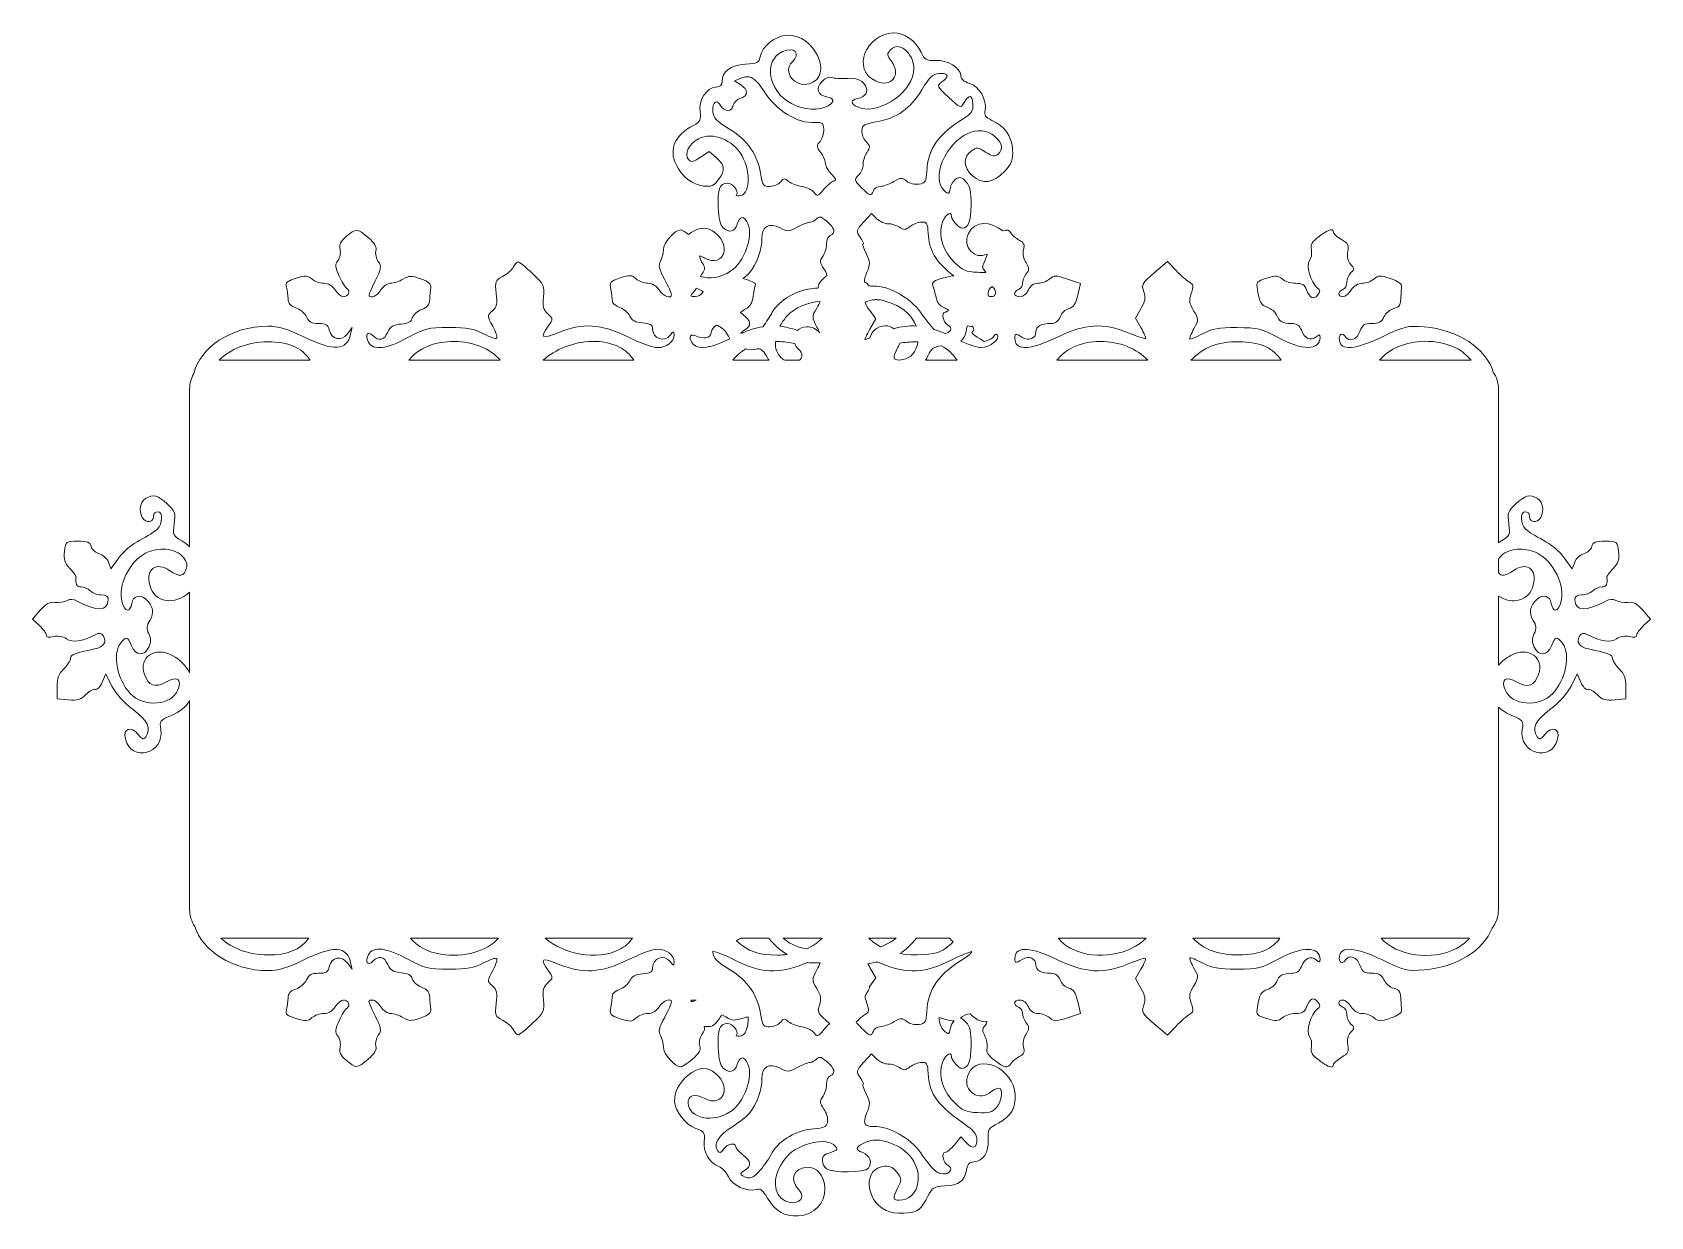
# Model space of a CAD drawing. Header units: centimetres. Extents: x -3.57 to 3.57, y -2.61 to 2.61.
import ezdxf

# ---------------------------------------------------------------- set-up
doc = ezdxf.new("R2010")
doc.units = ezdxf.units.CM
doc.header["$MEASUREMENT"] = 0
doc.layers.add('Layer 1', color=7, linetype='Continuous')

msp = doc.modelspace()

# ---------------------------------------------------------------- linework, layer by layer
at = {"layer": 'Layer 1', "color": 25, "lineweight": 13}
for points, knots in [([(0.23077, 2.6066), (0.10454, 2.60049), (0.04473, 2.44278), (0.15038, 2.39448), (0.15038, 2.39448), (0.21972, 2.36277), (0.26525, 2.41955), (0.22023, 2.4815), (0.22023, 2.4815), (0.19993, 2.50943), (0.1999, 2.51335), (0.21662, 2.53178), (0.21662, 2.53178), (0.25778, 2.57713), (0.3303, 2.50492), (0.31779, 2.43106), (0.31779, 2.43106), (0.301, 2.33197), (0.15224, 2.2411), (0.07044, 2.27991), (0.07044, 2.27991), (0.03958, 2.29455), (0.04008, 2.31073), (0.07134, 2.31694), (0.07134, 2.31694), (0.1462, 2.33181), (0.10838, 2.41411), (0.03039, 2.40606), (0.03039, 2.40606), (0.0073, 2.40368), (-0.02347, 2.40467), (-0.03796, 2.40862), (-0.03796, 2.40862), (-0.05663, 2.41371), (-0.0706, 2.40878), (-0.08674, 2.39101), (-0.08674, 2.39101), (-0.11397, 2.36101), (-0.10482, 2.33251), (-0.06536, 2.32462), (-0.06536, 2.32462), (-0.03083, 2.31771), (-0.02851, 2.3034), (-0.05843, 2.28548), (-0.05843, 2.28548), (-0.09671, 2.26255), (-0.16584, 2.26652), (-0.21967, 2.29466), (-0.21967, 2.29466), (-0.32389, 2.34915), (-0.34684, 2.48268), (-0.25911, 2.52409), (-0.25911, 2.52409), (-0.20859, 2.54794), (-0.17713, 2.51437), (-0.21635, 2.47847), (-0.21635, 2.47847), (-0.26218, 2.43653), (-0.20439, 2.36314), (-0.14077, 2.38242), (-0.14077, 2.38242), (-0.03264, 2.41519), (-0.11838, 2.60143), (-0.23893, 2.5956), (-0.23893, 2.5956), (-0.29225, 2.59302), (-0.34871, 2.54842), (-0.35816, 2.50121), (-0.35816, 2.50121), (-0.36354, 2.47432), (-0.36988, 2.4711), (-0.42275, 2.46854), (-0.42275, 2.46854), (-0.4872, 2.46542), (-0.52766, 2.43558), (-0.52557, 2.39251), (-0.52557, 2.39251), (-0.52474, 2.37539), (-0.53189, 2.36852), (-0.55267, 2.36752), (-0.55267, 2.36752), (-0.59423, 2.36551), (-0.63014, 2.3102), (-0.62313, 2.25852), (-0.62313, 2.25852), (-0.61825, 2.22252), (-0.62206, 2.21469), (-0.65219, 2.19875), (-0.65219, 2.19875), (-0.73492, 2.15495), (-0.76158, 2.09421), (-0.72852, 2.02592), (-0.72852, 2.02592), (-0.70286, 1.97291), (-0.65692, 1.93698), (-0.60733, 1.93138), (-0.60733, 1.93138), (-0.57209, 1.9274), (-0.56197, 1.93191), (-0.54169, 1.96044), (-0.54169, 1.96044), (-0.51086, 2.0038), (-0.51275, 2.02115), (-0.55102, 2.05589), (-0.55102, 2.05589), (-0.55102, 2.05589), (-0.58233, 2.08434), (-0.58233, 2.08434), (-0.58233, 2.08434), (-0.58233, 2.08434), (-0.62132, 2.0583), (-0.62132, 2.0583), (-0.62132, 2.0583), (-0.65312, 2.0374), (-0.66288, 2.03575), (-0.67401, 2.04791), (-0.67401, 2.04791), (-0.69436, 2.07015), (-0.67012, 2.12098), (-0.63005, 2.13989), (-0.63005, 2.13989), (-0.56464, 2.17077), (-0.4798, 2.13708), (-0.43795, 2.06401), (-0.43795, 2.06401), (-0.39688, 1.99229), (-0.40409, 1.88996), (-0.45029, 1.88772), (-0.45029, 1.88772), (-0.46088, 1.88721), (-0.46638, 1.8902), (-0.46248, 1.89449), (-0.46248, 1.89449), (-0.45008, 1.90815), (-0.48007, 1.94542), (-0.50268, 1.94432), (-0.50268, 1.94432), (-0.53713, 1.94265), (-0.54635, 1.91769), (-0.54288, 1.83818), (-0.54288, 1.83818), (-0.54071, 1.78835), (-0.53369, 1.75892), (-0.5215, 1.74785), (-0.5215, 1.74785), (-0.4945, 1.72334), (-0.47064, 1.72924), (-0.45962, 1.76306), (-0.45962, 1.76306), (-0.44705, 1.80164), (-0.4285, 1.80224), (-0.41205, 1.76457), (-0.41205, 1.76457), (-0.38737, 1.70805), (-0.428, 1.5978), (-0.48898, 1.55591), (-0.48898, 1.55591), (-0.53096, 1.52707), (-0.58304, 1.52098), (-0.62161, 1.53288), (-0.62161, 1.53288), (-0.6193, 1.53726), (-0.6167, 1.54148), (-0.61393, 1.54522), (-0.61393, 1.54522), (-0.59915, 1.56519), (-0.59936, 1.57158), (-0.61468, 1.5952), (-0.61468, 1.5952), (-0.62011, 1.60357), (-0.62379, 1.61372), (-0.62537, 1.6235), (-0.62537, 1.6235), (-0.61884, 1.62157), (-0.61184, 1.61874), (-0.60459, 1.61492), (-0.60459, 1.61492), (-0.56124, 1.59207), (-0.5251, 1.60364), (-0.51727, 1.64277), (-0.51727, 1.64277), (-0.51017, 1.67825), (-0.54155, 1.72496), (-0.58351, 1.74168), (-0.58351, 1.74168), (-0.61073, 1.75253), (-0.64475, 1.74098), (-0.67369, 1.71804), (-0.67369, 1.71804), (-0.68937, 1.72994), (-0.70323, 1.73851), (-0.70801, 1.73851), (-0.70801, 1.73851), (-0.73361, 1.73875), (-0.78479, 1.68054), (-0.78479, 1.65119), (-0.78479, 1.65119), (-0.78479, 1.63455), (-0.79032, 1.6114), (-0.79744, 1.6), (-0.79744, 1.6), (-0.8076, 1.58373), (-0.80376, 1.56686), (-0.77968, 1.52156), (-0.77968, 1.52156), (-0.76282, 1.48985), (-0.74942, 1.45934), (-0.74942, 1.45381), (-0.74942, 1.45381), (-0.74942, 1.43235), (-0.78493, 1.44547), (-0.80332, 1.47353), (-0.80332, 1.47353), (-0.81561, 1.49228), (-0.83383, 1.50304), (-0.853, 1.50304), (-0.853, 1.50304), (-0.86961, 1.50304), (-0.89303, 1.51199), (-0.90494, 1.52276), (-0.90494, 1.52276), (-0.92408, 1.54008), (-0.932, 1.54045), (-0.97464, 1.52637), (-0.97464, 1.52637), (-1.01937, 1.51161), (-1.02247, 1.50765), (-1.01604, 1.47548), (-1.01604, 1.47548), (-1.01222, 1.4564), (-1.00927, 1.43356), (-1.00927, 1.42429), (-1.00927, 1.42429), (-1.00927, 1.41502), (-0.99415, 1.40226), (-0.97615, 1.39599), (-0.97615, 1.39599), (-0.95815, 1.38972), (-0.93855, 1.37271), (-0.93219, 1.3582), (-0.93219, 1.3582), (-0.92372, 1.33889), (-0.90863, 1.33092), (-0.87619, 1.32824), (-0.87619, 1.32824), (-0.84338, 1.32552), (-0.83208, 1.31907), (-0.83208, 1.30385), (-0.83208, 1.30385), (-0.83208, 1.25797), (-0.78112, 1.23955), (-0.7538, 1.27555), (-0.7538, 1.27555), (-0.73943, 1.29447), (-0.73788, 1.29446), (-0.73754, 1.2763), (-0.73754, 1.2763), (-0.73696, 1.24575), (-0.77073, 1.21954), (-0.8101, 1.21954), (-0.8101, 1.21954), (-0.82966, 1.21954), (-0.88876, 1.24082), (-0.94123, 1.26681), (-0.94123, 1.26681), (-1.05866, 1.32497), (-1.14038, 1.32973), (-1.24835, 1.28533), (-1.24835, 1.28533), (-1.32088, 1.2555), (-1.32987, 1.26151), (-1.29276, 1.31363), (-1.29276, 1.31363), (-1.26948, 1.34633), (-1.26947, 1.34626), (-1.29396, 1.36843), (-1.29396, 1.36843), (-1.31387, 1.38644), (-1.31766, 1.40043), (-1.31293, 1.44235), (-1.31293, 1.44235), (-1.30741, 1.49129), (-1.30983, 1.49664), (-1.36095, 1.54563), (-1.36095, 1.54563), (-1.39064, 1.57408), (-1.41923, 1.59757), (-1.42433, 1.59757), (-1.42433, 1.59757), (-1.42944, 1.59757), (-1.43909, 1.58686), (-1.44601, 1.57393), (-1.44601, 1.57393), (-1.45293, 1.561), (-1.47429, 1.54235), (-1.49328, 1.53253), (-1.49328, 1.53253), (-1.52584, 1.51569), (-1.52738, 1.51151), (-1.52113, 1.45861), (-1.52113, 1.45861), (-1.51566, 1.41229), (-1.51867, 1.39897), (-1.53814, 1.38138), (-1.53814, 1.38138), (-1.56168, 1.36011), (-1.56154, 1.35982), (-1.53648, 1.31409), (-1.53648, 1.31409), (-1.52268, 1.2889), (-1.51501, 1.2651), (-1.51917, 1.26095), (-1.51917, 1.26095), (-1.52332, 1.2568), (-1.54964, 1.26568), (-1.57788, 1.28067), (-1.57788, 1.28067), (-1.61997, 1.30301), (-1.64748, 1.30789), (-1.72978, 1.30777), (-1.72978, 1.30777), (-1.82329, 1.30764), (-1.83571, 1.30468), (-1.91089, 1.26366), (-1.91089, 1.26366), (-2.0036, 1.21307), (-2.06412, 1.20572), (-2.08417, 1.24319), (-2.08417, 1.24319), (-2.10124, 1.27508), (-2.08742, 1.29567), (-2.06445, 1.2727), (-2.06445, 1.2727), (-2.0379, 1.24615), (-2.01615, 1.25096), (-1.99881, 1.2873), (-1.99881, 1.2873), (-1.98676, 1.31257), (-1.97401, 1.32079), (-1.94055, 1.32358), (-1.94055, 1.32358), (-1.90923, 1.3262), (-1.89583, 1.33344), (-1.89132, 1.35068), (-1.89132, 1.35068), (-1.88792, 1.36369), (-1.86941, 1.38007), (-1.85037, 1.38726), (-1.85037, 1.38726), (-1.82526, 1.39674), (-1.81532, 1.40891), (-1.81409, 1.43107), (-1.81409, 1.43107), (-1.81316, 1.44787), (-1.81107, 1.47158), (-1.80942, 1.48376), (-1.80942, 1.48376), (-1.80722, 1.50006), (-1.81906, 1.51037), (-1.85383, 1.52275), (-1.85383, 1.52275), (-1.89543, 1.53756), (-1.90466, 1.53736), (-1.93227, 1.52124), (-1.93227, 1.52124), (-1.94951, 1.51117), (-1.97405, 1.50302), (-1.98692, 1.50302), (-1.98692, 1.50302), (-1.99979, 1.50302), (-2.01918, 1.48975), (-2.02983, 1.47351), (-2.02983, 1.47351), (-2.04047, 1.45727), (-2.05697, 1.444), (-2.06656, 1.444), (-2.06656, 1.444), (-2.08866, 1.444), (-2.08932, 1.44048), (-2.05422, 1.51325), (-2.05422, 1.51325), (-2.02776, 1.56809), (-2.02615, 1.5776), (-2.04097, 1.59876), (-2.04097, 1.59876), (-2.05016, 1.61188), (-2.05491, 1.63333), (-2.05151, 1.64633), (-2.05151, 1.64633), (-2.04713, 1.66309), (-2.05703, 1.68005), (-2.08538, 1.70429), (-2.08538, 1.70429), (-2.13419, 1.74603), (-2.14028, 1.7462), (-2.18263, 1.70896), (-2.18263, 1.70896), (-2.20766, 1.68695), (-2.2145, 1.67242), (-2.20943, 1.6522), (-2.20943, 1.6522), (-2.20568, 1.63725), (-2.2097, 1.6151), (-2.21846, 1.60312), (-2.21846, 1.60312), (-2.23201, 1.58459), (-2.23154, 1.57457), (-2.21379, 1.53492), (-2.21379, 1.53492), (-2.20232, 1.50929), (-2.18626, 1.48401), (-2.17826, 1.47907), (-2.17826, 1.47907), (-2.16105, 1.46843), (-2.17313, 1.44399), (-2.19557, 1.44399), (-2.19557, 1.44399), (-2.20418, 1.44399), (-2.22001, 1.45725), (-2.23065, 1.4735), (-2.23065, 1.4735), (-2.24323, 1.49269), (-2.26075, 1.50301), (-2.28108, 1.50301), (-2.28108, 1.50301), (-2.29829, 1.50301), (-2.32176, 1.51134), (-2.33302, 1.52153), (-2.33302, 1.52153), (-2.35056, 1.5374), (-2.36058, 1.53807), (-2.40272, 1.52544), (-2.40272, 1.52544), (-2.44394, 1.51309), (-2.45083, 1.50664), (-2.44533, 1.48615), (-2.44533, 1.48615), (-2.44171, 1.4727), (-2.43868, 1.44947), (-2.43856, 1.43451), (-2.43856, 1.43451), (-2.43843, 1.41528), (-2.42859, 1.40385), (-2.40469, 1.39552), (-2.40469, 1.39552), (-2.3861, 1.38904), (-2.36467, 1.37049), (-2.35742, 1.35457), (-2.35742, 1.35457), (-2.34718, 1.33209), (-2.3353, 1.32582), (-2.30398, 1.32582), (-2.30398, 1.32582), (-2.27112, 1.32582), (-2.26259, 1.32049), (-2.25671, 1.29707), (-2.25671, 1.29707), (-2.24602, 1.25447), (-2.20364, 1.24552), (-2.17722, 1.28021), (-2.17722, 1.28021), (-2.17722, 1.28021), (-2.15584, 1.30821), (-2.15584, 1.30821), (-2.15584, 1.30821), (-2.15584, 1.30821), (-2.16292, 1.27855), (-2.16292, 1.27855), (-2.16292, 1.27855), (-2.18004, 1.20573), (-2.23604, 1.20257), (-2.36887, 1.26681), (-2.36887, 1.26681), (-2.44384, 1.30307), (-2.48083, 1.31408), (-2.52725, 1.31408), (-2.52725, 1.31408), (-2.68979, 1.31408), (-2.82797, 1.21796), (-2.85334, 1.10542), (-2.85334, 1.10542), (-2.86531, 1.08552), (-2.87231, 1.06187), (-2.87231, 1.03632), (-2.87231, 1.03632), (-2.87231, 1.03632), (-2.87231, 0.34184), (-2.87231, 0.34184), (-2.87231, 0.34184), (-2.88244, 0.35151), (-2.89409, 0.36043), (-2.90724, 0.36819), (-2.90724, 0.36819), (-2.94549, 0.39076), (-2.94699, 0.39428), (-2.94021, 0.44377), (-2.94021, 0.44377), (-2.9337, 0.4913), (-2.93635, 0.49867), (-2.97137, 0.53139), (-2.97137, 0.53139), (-3.01233, 0.56965), (-3.03088, 0.57419), (-3.06697, 0.55488), (-3.06697, 0.55488), (-3.09438, 0.54021), (-3.09795, 0.48221), (-3.07269, 0.46124), (-3.07269, 0.46124), (-3.0529, 0.44482), (-3.03084, 0.45438), (-3.03084, 0.47931), (-3.03084, 0.47931), (-3.03084, 0.48867), (-3.02282, 0.49632), (-3.01308, 0.49632), (-3.01308, 0.49632), (-2.98915, 0.49632), (-2.99009, 0.44419), (-3.01443, 0.41984), (-3.01443, 0.41984), (-3.02489, 0.40938), (-3.05938, 0.38764), (-3.09121, 0.37151), (-3.09121, 0.37151), (-3.12451, 0.35464), (-3.16407, 0.32169), (-3.18425, 0.29383), (-3.18425, 0.29383), (-3.18425, 0.29383), (-3.21933, 0.24535), (-3.21933, 0.24535), (-3.21933, 0.24535), (-3.21933, 0.24535), (-3.23047, 0.27486), (-3.23047, 0.27486), (-3.23047, 0.27486), (-3.23663, 0.29106), (-3.25473, 0.30759), (-3.27067, 0.31159), (-3.27067, 0.31159), (-3.28661, 0.31559), (-3.30248, 0.32954), (-3.3059, 0.3426), (-3.3059, 0.3426), (-3.31096, 0.36194), (-3.32193, 0.36639), (-3.36507, 0.36639), (-3.36507, 0.36639), (-3.4174, 0.36639), (-3.41804, 0.36574), (-3.42363, 0.32198), (-3.42363, 0.32198), (-3.42817, 0.28647), (-3.4235, 0.27156), (-3.40014, 0.24641), (-3.40014, 0.24641), (-3.38411, 0.22915), (-3.37151, 0.21188), (-3.37214, 0.20802), (-3.37214, 0.20802), (-3.37691, 0.17903), (-3.37015, 0.16557), (-3.35061, 0.16557), (-3.35061, 0.16557), (-3.33808, 0.16557), (-3.31986, 0.15755), (-3.31011, 0.14781), (-3.31011, 0.14781), (-3.30037, 0.13807), (-3.27864, 0.13005), (-3.26193, 0.13005), (-3.26193, 0.13005), (-3.24009, 0.13005), (-3.23167, 0.12386), (-3.23167, 0.10792), (-3.23167, 0.10792), (-3.23167, 0.0576), (-3.28356, 0.05576), (-3.36777, 0.10295), (-3.36777, 0.10295), (-3.38388, 0.11198), (-3.39842, 0.11254), (-3.41233, 0.10476), (-3.41233, 0.10476), (-3.4237, 0.0984), (-3.44747, 0.09489), (-3.46517, 0.09693), (-3.46517, 0.09693), (-3.48938, 0.09972), (-3.50573, 0.09108), (-3.53126, 0.062), (-3.53126, 0.062), (-3.53126, 0.062), (-3.56528, 0.02331), (-3.56528, 0.02331), (-3.56528, 0.02331), (-3.56528, 0.02331), (-3.53427, -0.00544), (-3.53427, -0.00544), (-3.53427, -0.00544), (-3.51723, -0.02123), (-3.50326, -0.04023), (-3.50326, -0.04774), (-3.50326, -0.04774), (-3.50326, -0.05656), (-3.49242, -0.05875), (-3.47255, -0.05376), (-3.47255, -0.05376), (-3.45331, -0.04893), (-3.43163, -0.05262), (-3.41474, -0.0637), (-3.41474, -0.0637), (-3.38744, -0.08159), (-3.34751, -0.07562), (-3.28617, -0.04443), (-3.28617, -0.04443), (-3.27034, -0.03638), (-3.26092, -0.03767), (-3.25365, -0.04895), (-3.25365, -0.04895), (-3.23514, -0.07769), (-3.249, -0.09974), (-3.29084, -0.10827), (-3.29084, -0.10827), (-3.37948, -0.12633), (-3.39698, -0.1331), (-3.39698, -0.14937), (-3.39698, -0.14937), (-3.39698, -0.15865), (-3.41025, -0.1795), (-3.42649, -0.19574), (-3.42649, -0.19574), (-3.44894, -0.21819), (-3.456, -0.23768), (-3.456, -0.27673), (-3.456, -0.27673), (-3.456, -0.27673), (-3.456, -0.32807), (-3.456, -0.32807), (-3.456, -0.32807), (-3.456, -0.32807), (-3.40692, -0.33274), (-3.40692, -0.33274), (-3.40692, -0.33274), (-3.36718, -0.33653), (-3.35227, -0.33214), (-3.32969, -0.30956), (-3.32969, -0.30956), (-3.31432, -0.29419), (-3.29532, -0.28371), (-3.28739, -0.28638), (-3.28739, -0.28638), (-3.27945, -0.28905), (-3.26594, -0.27482), (-3.25743, -0.25477), (-3.25743, -0.25477), (-3.25743, -0.25477), (-3.24207, -0.21834), (-3.24207, -0.21834), (-3.24207, -0.21834), (-3.24207, -0.21834), (-3.21527, -0.27148), (-3.21527, -0.27148), (-3.21527, -0.27148), (-3.19858, -0.30465), (-3.16331, -0.34381), (-3.12148, -0.37566), (-3.12148, -0.37566), (-3.05425, -0.42684), (-3.0407, -0.45595), (-3.06563, -0.49535), (-3.06563, -0.49535), (-3.07457, -0.50948), (-3.08036, -0.5076), (-3.09905, -0.48451), (-3.09905, -0.48451), (-3.13024, -0.44599), (-3.16655, -0.45918), (-3.15551, -0.50498), (-3.15551, -0.50498), (-3.1302, -0.60994), (-2.98216, -0.56993), (-2.99954, -0.46283), (-2.99954, -0.46283), (-3.0055, -0.42612), (-3.0029, -0.42242), (-2.95633, -0.40231), (-2.95633, -0.40231), (-2.91353, -0.38383), (-2.88732, -0.36367), (-2.87232, -0.33592), (-2.87232, -0.33592), (-2.87232, -0.33592), (-2.87232, -1.25562), (-2.87232, -1.25562), (-2.87232, -1.25562), (-2.87232, -1.28376), (-2.86388, -1.30971), (-2.84959, -1.33074), (-2.84959, -1.33074), (-2.81643, -1.43715), (-2.68304, -1.5254), (-2.52727, -1.5254), (-2.52727, -1.5254), (-2.48085, -1.5254), (-2.44386, -1.51439), (-2.36889, -1.47813), (-2.36889, -1.47813), (-2.23606, -1.4139), (-2.18006, -1.4172), (-2.16294, -1.49002), (-2.16294, -1.49002), (-2.16294, -1.49002), (-2.15586, -1.51953), (-2.15586, -1.51953), (-2.15586, -1.51953), (-2.15586, -1.51953), (-2.17724, -1.49153), (-2.17724, -1.49153), (-2.17724, -1.49153), (-2.20366, -1.45684), (-2.24604, -1.46594), (-2.25673, -1.50854), (-2.25673, -1.50854), (-2.26261, -1.53197), (-2.27114, -1.53729), (-2.304, -1.53729), (-2.304, -1.53729), (-2.33532, -1.53729), (-2.3472, -1.54341), (-2.35744, -1.56589), (-2.35744, -1.56589), (-2.36469, -1.58181), (-2.38612, -1.60051), (-2.40471, -1.60699), (-2.40471, -1.60699), (-2.42862, -1.61532), (-2.43846, -1.6266), (-2.43858, -1.64583), (-2.43858, -1.64583), (-2.43871, -1.66079), (-2.44174, -1.68401), (-2.44535, -1.69747), (-2.44535, -1.69747), (-2.45085, -1.71796), (-2.44396, -1.72456), (-2.40274, -1.73691), (-2.40274, -1.73691), (-2.3606, -1.74954), (-2.35058, -1.74872), (-2.33304, -1.73285), (-2.33304, -1.73285), (-2.32178, -1.72266), (-2.29831, -1.71448), (-2.2811, -1.71448), (-2.2811, -1.71448), (-2.26077, -1.71448), (-2.24324, -1.70402), (-2.23067, -1.68482), (-2.23067, -1.68482), (-2.22003, -1.66858), (-2.20421, -1.65531), (-2.19559, -1.65531), (-2.19559, -1.65531), (-2.17315, -1.65531), (-2.16107, -1.67975), (-2.17828, -1.69039), (-2.17828, -1.69039), (-2.18628, -1.69533), (-2.20233, -1.72061), (-2.21381, -1.74624), (-2.21381, -1.74624), (-2.23156, -1.78589), (-2.23202, -1.79591), (-2.21848, -1.81444), (-2.21848, -1.81444), (-2.20972, -1.82642), (-2.2057, -1.84872), (-2.20945, -1.86367), (-2.20945, -1.86367), (-2.21452, -1.88389), (-2.20768, -1.89826), (-2.18265, -1.92028), (-2.18265, -1.92028), (-2.1403, -1.95753), (-2.13421, -1.95736), (-2.0854, -1.91561), (-2.0854, -1.91561), (-2.05705, -1.89137), (-2.04714, -1.87456), (-2.05153, -1.8578), (-2.05153, -1.8578), (-2.05493, -1.8448), (-2.05018, -1.82319), (-2.04099, -1.81008), (-2.04099, -1.81008), (-2.02617, -1.78892), (-2.02778, -1.77956), (-2.05424, -1.72472), (-2.05424, -1.72472), (-2.08935, -1.65195), (-2.08868, -1.65532), (-2.06658, -1.65532), (-2.06658, -1.65532), (-2.05698, -1.65532), (-2.04049, -1.66858), (-2.02985, -1.68483), (-2.02985, -1.68483), (-2.01921, -1.70107), (-1.99981, -1.71449), (-1.98694, -1.71449), (-1.98694, -1.71449), (-1.97407, -1.71449), (-1.94954, -1.72249), (-1.93229, -1.73256), (-1.93229, -1.73256), (-1.90469, -1.74867), (-1.89545, -1.74888), (-1.85385, -1.73407), (-1.85385, -1.73407), (-1.81908, -1.72169), (-1.80724, -1.71138), (-1.80944, -1.69508), (-1.80944, -1.69508), (-1.81109, -1.6829), (-1.81317, -1.65919), (-1.81411, -1.64239), (-1.81411, -1.64239), (-1.81535, -1.62023), (-1.82528, -1.60821), (-1.85039, -1.59873), (-1.85039, -1.59873), (-1.86943, -1.59154), (-1.88794, -1.57501), (-1.89134, -1.562), (-1.89134, -1.562), (-1.89585, -1.54477), (-1.90924, -1.53752), (-1.94057, -1.5349), (-1.94057, -1.5349), (-1.97403, -1.53211), (-1.98678, -1.52389), (-1.99883, -1.49862), (-1.99883, -1.49862), (-2.01617, -1.46228), (-2.03792, -1.45747), (-2.06447, -1.48402), (-2.06447, -1.48402), (-2.08744, -1.50699), (-2.10126, -1.4864), (-2.08419, -1.45451), (-2.08419, -1.45451), (-2.06414, -1.41704), (-2.00362, -1.4244), (-1.91091, -1.47498), (-1.91091, -1.47498), (-1.83573, -1.516), (-1.82331, -1.51896), (-1.7298, -1.51909), (-1.7298, -1.51909), (-1.6475, -1.51922), (-1.61998, -1.51434), (-1.5779, -1.49199), (-1.5779, -1.49199), (-1.54966, -1.477), (-1.52334, -1.46812), (-1.51919, -1.47227), (-1.51919, -1.47227), (-1.51504, -1.47642), (-1.52271, -1.50023), (-1.5365, -1.52541), (-1.5365, -1.52541), (-1.56155, -1.57115), (-1.5617, -1.57143), (-1.53816, -1.5927), (-1.53816, -1.5927), (-1.51869, -1.61029), (-1.51568, -1.62361), (-1.52115, -1.66993), (-1.52115, -1.66993), (-1.5274, -1.72283), (-1.52586, -1.72716), (-1.4933, -1.744), (-1.4933, -1.744), (-1.47431, -1.75382), (-1.45295, -1.77232), (-1.44603, -1.78525), (-1.44603, -1.78525), (-1.43911, -1.79818), (-1.42946, -1.80889), (-1.42435, -1.80889), (-1.42435, -1.80889), (-1.41924, -1.80889), (-1.39066, -1.7854), (-1.36097, -1.75695), (-1.36097, -1.75695), (-1.30984, -1.70796), (-1.30743, -1.70276), (-1.31295, -1.65382), (-1.31295, -1.65382), (-1.31768, -1.6119), (-1.31389, -1.59776), (-1.29398, -1.57975), (-1.29398, -1.57975), (-1.26948, -1.55759), (-1.26949, -1.55765), (-1.29278, -1.52495), (-1.29278, -1.52495), (-1.32989, -1.47283), (-1.3209, -1.46682), (-1.24837, -1.49665), (-1.24837, -1.49665), (-1.1404, -1.54105), (-1.05868, -1.5363), (-0.94125, -1.47813), (-0.94125, -1.47813), (-0.88878, -1.45214), (-0.82969, -1.43086), (-0.81012, -1.43086), (-0.81012, -1.43086), (-0.77075, -1.43086), (-0.73698, -1.45707), (-0.73756, -1.48762), (-0.73756, -1.48762), (-0.7379, -1.50578), (-0.73945, -1.50579), (-0.75382, -1.48687), (-0.75382, -1.48687), (-0.78115, -1.45087), (-0.8321, -1.46929), (-0.8321, -1.51517), (-0.8321, -1.51517), (-0.8321, -1.53039), (-0.8434, -1.53684), (-0.87621, -1.53956), (-0.87621, -1.53956), (-0.90865, -1.54224), (-0.92374, -1.55021), (-0.93221, -1.56952), (-0.93221, -1.56952), (-0.93857, -1.58402), (-0.95817, -1.60103), (-0.97617, -1.60731), (-0.97617, -1.60731), (-0.99417, -1.61358), (-1.00929, -1.62634), (-1.00929, -1.63561), (-1.00929, -1.63561), (-1.00929, -1.64488), (-1.01225, -1.66772), (-1.01606, -1.6868), (-1.01606, -1.6868), (-1.02249, -1.71897), (-1.01939, -1.72292), (-0.97466, -1.73769), (-0.97466, -1.73769), (-0.93202, -1.75176), (-0.9241, -1.7514), (-0.90496, -1.73408), (-0.90496, -1.73408), (-0.89305, -1.7233), (-0.86963, -1.71451), (-0.85302, -1.71451), (-0.85302, -1.71451), (-0.83385, -1.71451), (-0.81563, -1.7036), (-0.80334, -1.68485), (-0.80334, -1.68485), (-0.78496, -1.65679), (-0.74944, -1.64382), (-0.74944, -1.66528), (-0.74944, -1.66528), (-0.74944, -1.67081), (-0.76284, -1.70116), (-0.7797, -1.73288), (-0.7797, -1.73288), (-0.80378, -1.77817), (-0.80763, -1.79504), (-0.79746, -1.81132), (-0.79746, -1.81132), (-0.79034, -1.82272), (-0.78481, -1.84587), (-0.78481, -1.86251), (-0.78481, -1.86251), (-0.78481, -1.89186), (-0.73363, -1.95021), (-0.70803, -1.94998), (-0.70803, -1.94998), (-0.70153, -1.94998), (-0.67829, -1.93426), (-0.65654, -1.91566), (-0.65654, -1.91566), (-0.62681, -1.89022), (-0.61885, -1.87606), (-0.62462, -1.85785), (-0.62462, -1.85785), (-0.62903, -1.84397), (-0.62478, -1.8222), (-0.61468, -1.80666), (-0.61468, -1.80666), (-0.60389, -1.79004), (-0.60061, -1.78189), (-0.60474, -1.77158), (-0.60474, -1.77158), (-0.5717, -1.775), (-0.56141, -1.76999), (-0.54166, -1.74222), (-0.54166, -1.74222), (-0.53601, -1.73428), (-0.53154, -1.72715), (-0.52811, -1.72069), (-0.52811, -1.72069), (-0.51941, -1.72369), (-0.51122, -1.72763), (-0.50523, -1.73183), (-0.50523, -1.73183), (-0.48429, -1.7465), (-0.47247, -1.7467), (-0.4289, -1.73409), (-0.4289, -1.73409), (-0.4227, -1.73229), (-0.41691, -1.73044), (-0.41144, -1.72852), (-0.41144, -1.72852), (-0.40844, -1.77485), (-0.42205, -1.81372), (-0.45028, -1.81509), (-0.45028, -1.81509), (-0.46087, -1.8156), (-0.46637, -1.81246), (-0.46247, -1.80816), (-0.46247, -1.80816), (-0.45007, -1.7945), (-0.48006, -1.75738), (-0.50267, -1.75848), (-0.50267, -1.75848), (-0.53712, -1.76015), (-0.54634, -1.78496), (-0.54287, -1.86447), (-0.54287, -1.86447), (-0.5407, -1.9143), (-0.53368, -1.94388), (-0.52149, -1.95495), (-0.52149, -1.95495), (-0.49449, -1.97946), (-0.47063, -1.97356), (-0.45961, -1.93974), (-0.45961, -1.93974), (-0.44704, -1.90116), (-0.42849, -1.90041), (-0.41204, -1.93808), (-0.41204, -1.93808), (-0.38736, -1.9946), (-0.42799, -2.105), (-0.48897, -2.14689), (-0.48897, -2.14689), (-0.56446, -2.19875), (-0.67283, -2.17703), (-0.6761, -2.1094), (-0.6761, -2.1094), (-0.67774, -2.07551), (-0.64586, -2.06611), (-0.60459, -2.08787), (-0.60459, -2.08787), (-0.56124, -2.11072), (-0.5251, -2.099), (-0.51727, -2.05987), (-0.51727, -2.05987), (-0.51017, -2.02439), (-0.54155, -1.97768), (-0.58351, -1.96096), (-0.58351, -1.96096), (-0.64426, -1.93675), (-0.73898, -2.02402), (-0.73526, -2.10082), (-0.73526, -2.10082), (-0.73309, -2.14573), (-0.68741, -2.20462), (-0.64147, -2.22126), (-0.64147, -2.22126), (-0.60335, -2.23506), (-0.60054, -2.23892), (-0.60489, -2.27741), (-0.60489, -2.27741), (-0.61027, -2.32497), (-0.58342, -2.37136), (-0.54, -2.38866), (-0.54, -2.38866), (-0.52504, -2.39462), (-0.50613, -2.41477), (-0.498, -2.43352), (-0.498, -2.43352), (-0.48139, -2.47181), (-0.41556, -2.50218), (-0.37621, -2.48982), (-0.37621, -2.48982), (-0.35682, -2.48373), (-0.34667, -2.49139), (-0.32593, -2.52761), (-0.32593, -2.52761), (-0.29293, -2.58523), (-0.25131, -2.60956), (-0.19119, -2.60665), (-0.19119, -2.60665), (-0.12187, -2.60329), (-0.06972, -2.54979), (-0.07286, -2.48501), (-0.07286, -2.48501), (-0.07562, -2.42802), (-0.10846, -2.38981), (-0.1531, -2.39197), (-0.1531, -2.39197), (-0.20998, -2.39472), (-0.22983, -2.44881), (-0.18893, -2.48983), (-0.18893, -2.48983), (-0.14234, -2.53655), (-0.2158, -2.57263), (-0.26556, -2.52747), (-0.26556, -2.52747), (-0.30755, -2.48936), (-0.29681, -2.40986), (-0.24132, -2.34576), (-0.24132, -2.34576), (-0.18913, -2.28546), (-0.0642, -2.25778), (-0.02709, -2.29834), (-0.02709, -2.29834), (-0.01606, -2.3104), (-0.01712, -2.31569), (-0.03161, -2.32107), (-0.03161, -2.32107), (-0.04191, -2.3249), (-0.05846, -2.33065), (-0.06804, -2.33417), (-0.06804, -2.33417), (-0.09013, -2.34226), (-0.08859, -2.38151), (-0.06563, -2.39876), (-0.06563, -2.39876), (-0.03897, -2.41879), (0.10329, -2.41683), (0.11879, -2.3962), (0.11879, -2.3962), (0.13714, -2.37178), (0.12574, -2.33905), (0.09455, -2.3271), (0.09455, -2.3271), (0.05976, -2.31376), (0.05993, -2.30582), (0.09606, -2.2872), (0.09606, -2.2872), (0.1368, -2.2662), (0.16915, -2.26675), (0.22674, -2.28961), (0.22674, -2.28961), (0.30861, -2.32211), (0.355, -2.40168), (0.33378, -2.47358), (0.33378, -2.47358), (0.32187, -2.51393), (0.29534, -2.53581), (0.2561, -2.53771), (0.2561, -2.53771), (0.2265, -2.53914), (0.22513, -2.528), (0.24902, -2.48125), (0.24902, -2.48125), (0.26628, -2.44749), (0.26638, -2.44385), (0.24586, -2.41561), (0.24586, -2.41561), (0.23142, -2.39574), (0.21357, -2.386), (0.19287, -2.38701), (0.19287, -2.38701), (0.09638, -2.39168), (0.09939, -2.53484), (0.19709, -2.58197), (0.19709, -2.58197), (0.23627, -2.60087), (0.31682, -2.59839), (0.34192, -2.5773), (0.34192, -2.5773), (0.35225, -2.56862), (0.3699, -2.54256), (0.38136, -2.51949), (0.38136, -2.51949), (0.40031, -2.48135), (0.4073, -2.47713), (0.45603, -2.47448), (0.45603, -2.47448), (0.51824, -2.47109), (0.54261, -2.45309), (0.55087, -2.40432), (0.55087, -2.40432), (0.55529, -2.37821), (0.56342, -2.36916), (0.58339, -2.36819), (0.58339, -2.36819), (0.62401, -2.36622), (0.65021, -2.32603), (0.64677, -2.27079), (0.64677, -2.27079), (0.64395, -2.22566), (0.64664, -2.22118), (0.69329, -2.19642), (0.69329, -2.19642), (0.74687, -2.16799), (0.76795, -2.13134), (0.76495, -2.07192), (0.76495, -2.07192), (0.75919, -1.95591), (0.60382, -1.88628), (0.55945, -1.97978), (0.55945, -1.97978), (0.52918, -2.04357), (0.59587, -2.10522), (0.65143, -2.06484), (0.65143, -2.06484), (0.66717, -2.0534), (0.68551, -2.04394), (0.69223, -2.04361), (0.69223, -2.04361), (0.714, -2.04256), (0.70808, -2.10145), (0.68365, -2.12837), (0.68365, -2.12837), (0.66384, -2.15019), (0.64977, -2.15363), (0.59964, -2.15125), (0.59964, -2.15125), (0.54972, -2.14888), (0.53279, -2.14189), (0.49938, -2.1088), (0.49938, -2.1088), (0.44962, -2.05951), (0.42824, -1.99984), (0.44067, -1.94455), (0.44067, -1.94455), (0.44985, -1.90367), (0.48341, -1.87404), (0.48493, -1.90541), (0.48493, -1.90541), (0.48576, -1.92245), (0.51854, -1.95759), (0.53265, -1.9566), (0.53265, -1.9566), (0.56019, -1.95465), (0.57071, -1.92739), (0.57119, -1.85618), (0.57119, -1.85618), (0.57162, -1.79273), (0.5672, -1.77286), (0.54846, -1.75215), (0.54846, -1.75215), (0.5386, -1.74126), (0.53143, -1.73546), (0.52452, -1.73408), (0.52452, -1.73408), (0.52463, -1.73397), (0.52471, -1.73387), (0.52482, -1.73378), (0.52482, -1.73378), (0.5343, -1.7252), (0.55156, -1.71791), (0.56712, -1.71541), (0.56712, -1.71541), (0.56992, -1.71856), (0.57282, -1.72172), (0.57615, -1.72474), (0.57615, -1.72474), (0.5971, -1.74375), (0.61935, -1.75235), (0.64194, -1.75078), (0.64194, -1.75078), (0.63947, -1.75842), (0.6354, -1.76605), (0.63065, -1.7708), (0.63065, -1.7708), (0.61994, -1.78151), (0.62039, -1.79143), (0.63231, -1.81371), (0.63231, -1.81371), (0.64085, -1.82966), (0.64509, -1.85369), (0.64164, -1.86685), (0.64164, -1.86685), (0.63709, -1.88424), (0.64619, -1.89895), (0.67476, -1.92075), (0.67476, -1.92075), (0.71937, -1.95478), (0.73413, -1.95745), (0.74763, -1.9346), (0.74763, -1.9346), (0.75282, -1.9258), (0.76878, -1.91234), (0.78346, -1.90464), (0.78346, -1.90464), (0.80411, -1.8938), (0.80839, -1.88384), (0.80273, -1.86128), (0.80273, -1.86128), (0.79835, -1.84383), (0.80278, -1.8216), (0.81342, -1.80543), (0.81342, -1.80543), (0.82859, -1.78228), (0.82867, -1.77497), (0.81462, -1.75575), (0.81462, -1.75575), (0.8056, -1.74342), (0.79806, -1.72435), (0.79806, -1.7133), (0.79806, -1.7133), (0.79806, -1.70224), (0.79004, -1.69024), (0.7803, -1.6865), (0.7803, -1.6865), (0.75444, -1.67658), (0.7588, -1.65534), (0.78662, -1.65534), (0.78662, -1.65534), (0.80063, -1.65534), (0.81606, -1.66752), (0.82396, -1.68485), (0.82396, -1.68485), (0.83311, -1.70494), (0.84669, -1.71451), (0.86687, -1.71451), (0.86687, -1.71451), (0.88318, -1.71451), (0.90627, -1.72293), (0.91776, -1.73333), (0.91776, -1.73333), (0.93691, -1.75066), (0.94327, -1.75056), (0.99604, -1.73303), (0.99604, -1.73303), (0.99604, -1.73303), (1.05355, -1.71406), (1.05355, -1.71406), (1.05355, -1.71406), (1.05355, -1.71406), (1.04136, -1.66167), (1.04136, -1.66167), (1.04136, -1.66167), (1.03217, -1.62205), (1.02268, -1.60787), (1.00192, -1.60266), (1.00192, -1.60266), (0.98684, -1.59888), (0.96949, -1.58244), (0.96338, -1.56638), (0.96338, -1.56638), (0.95575, -1.54632), (0.94346, -1.53732), (0.92364, -1.53732), (0.92364, -1.53732), (0.87914, -1.53732), (0.8571, -1.5252), (0.8571, -1.50029), (0.8571, -1.50029), (0.8571, -1.47134), (0.82529, -1.45846), (0.79688, -1.4762), (0.79688, -1.4762), (0.76587, -1.49556), (0.76068, -1.49342), (0.76496, -1.46325), (0.76496, -1.46325), (0.77154, -1.41694), (0.83716, -1.4219), (0.95194, -1.4774), (0.95194, -1.4774), (1.07419, -1.53652), (1.15372, -1.54132), (1.26418, -1.49592), (1.26418, -1.49592), (1.30282, -1.48003), (1.33669, -1.46907), (1.33945, -1.47183), (1.33945, -1.47183), (1.34222, -1.4746), (1.33331, -1.49608), (1.31973, -1.5191), (1.31973, -1.5191), (1.31973, -1.5191), (1.29534, -1.56095), (1.29534, -1.56095), (1.29534, -1.56095), (1.29534, -1.56095), (1.31928, -1.6022), (1.31928, -1.6022), (1.31928, -1.6022), (1.33888, -1.63542), (1.34178, -1.65004), (1.33238, -1.67702), (1.33238, -1.67702), (1.3215, -1.70822), (1.32464, -1.71423), (1.37845, -1.76057), (1.37845, -1.76057), (1.37845, -1.76057), (1.43626, -1.81055), (1.43626, -1.81055), (1.43626, -1.81055), (1.43626, -1.81055), (1.4745, -1.77035), (1.4745, -1.77035), (1.4745, -1.77035), (1.49556, -1.74828), (1.52248, -1.72498), (1.53397, -1.71871), (1.53397, -1.71871), (1.55182, -1.70897), (1.5527, -1.70163), (1.5415, -1.66948), (1.5415, -1.66948), (1.53045, -1.6378), (1.53224, -1.62612), (1.55204, -1.5936), (1.55204, -1.5936), (1.57512, -1.55569), (1.57498, -1.55434), (1.55324, -1.51441), (1.55324, -1.51441), (1.54107, -1.49206), (1.53301, -1.47156), (1.53548, -1.4691), (1.53548, -1.4691), (1.53795, -1.46664), (1.56324, -1.47699), (1.59148, -1.49198), (1.59148, -1.49198), (1.63357, -1.51432), (1.66078, -1.5192), (1.74308, -1.51908), (1.74308, -1.51908), (1.83659, -1.51895), (1.84901, -1.51599), (1.92419, -1.47497), (1.92419, -1.47497), (2.03009, -1.41718), (2.10921, -1.41775), (2.10921, -1.47617), (2.10921, -1.47617), (2.10921, -1.4897), (2.10605, -1.48987), (2.0919, -1.47813), (2.0919, -1.47813), (2.06828, -1.45853), (2.04069, -1.47097), (2.02686, -1.50734), (2.02686, -1.50734), (2.01852, -1.52927), (2.00684, -1.53717), (1.98275, -1.5373), (1.98275, -1.5373), (1.94409, -1.53751), (1.92762, -1.54738), (1.91711, -1.57584), (1.91711, -1.57584), (1.91288, -1.58731), (1.89545, -1.60176), (1.87887, -1.60806), (1.87887, -1.60806), (1.84726, -1.62008), (1.84378, -1.62646), (1.83356, -1.68604), (1.83356, -1.68604), (1.82765, -1.72048), (1.83017, -1.72381), (1.87496, -1.73723), (1.87496, -1.73723), (1.91549, -1.74937), (1.92563, -1.74875), (1.94301, -1.73301), (1.94301, -1.73301), (1.95427, -1.72282), (1.98051, -1.71449), (2.00127, -1.71449), (2.00127, -1.71449), (2.03026, -1.71449), (2.04146, -1.70783), (2.04975, -1.68604), (2.04975, -1.68604), (2.06439, -1.64754), (2.07981, -1.63985), (2.09853, -1.6624), (2.09853, -1.6624), (2.11161, -1.67816), (2.11145, -1.6838), (2.09702, -1.69507), (2.09702, -1.69507), (2.06805, -1.71769), (2.046, -1.7951), (2.0627, -1.81521), (2.0627, -1.81521), (2.0705, -1.8246), (2.07408, -1.84552), (2.07098, -1.86173), (2.07098, -1.86173), (2.06659, -1.88469), (2.07425, -1.89763), (2.10455, -1.92074), (2.10455, -1.92074), (2.12981, -1.94), (2.14841, -1.95021), (2.1589, -1.95025), (2.1589, -1.95025), (2.16519, -1.95025), (2.16823, -1.94674), (2.16823, -1.93956), (2.16823, -1.93956), (2.16823, -1.93343), (2.18421, -1.91907), (2.20331, -1.90779), (2.20331, -1.90779), (2.2324, -1.89061), (2.23695, -1.88193), (2.23131, -1.85374), (2.23131, -1.85374), (2.22683, -1.83134), (2.23093, -1.81273), (2.24396, -1.79834), (2.24396, -1.79834), (2.26143, -1.77904), (2.26156, -1.77496), (2.24547, -1.76161), (2.24547, -1.76161), (2.23556, -1.75339), (2.2274, -1.73466), (2.2274, -1.71991), (2.2274, -1.71991), (2.2274, -1.70516), (2.21938, -1.69023), (2.20964, -1.68649), (2.20964, -1.68649), (2.18681, -1.67773), (2.18689, -1.65533), (2.20964, -1.65533), (2.20964, -1.65533), (2.21923, -1.65533), (2.23558, -1.66859), (2.24622, -1.68484), (2.24622, -1.68484), (2.25851, -1.70359), (2.27673, -1.71435), (2.2959, -1.71435), (2.2959, -1.71435), (2.31251, -1.71435), (2.33558, -1.72291), (2.34709, -1.73332), (2.34709, -1.73332), (2.36576, -1.75022), (2.37333, -1.75042), (2.41875, -1.73528), (2.41875, -1.73528), (2.45255, -1.72401), (2.46939, -1.71177), (2.46873, -1.6987), (2.46873, -1.6987), (2.46444, -1.61291), (2.46339, -1.61042), (2.43365, -1.60295), (2.43365, -1.60295), (2.41719, -1.59882), (2.39806, -1.58243), (2.39074, -1.56637), (2.39074, -1.56637), (2.38039, -1.54366), (2.3683, -1.53716), (2.33714, -1.53716), (2.33714, -1.53716), (2.30325, -1.53716), (2.29535, -1.53176), (2.2849, -1.50178), (2.2849, -1.50178), (2.27264, -1.4666), (2.23688, -1.45329), (2.22152, -1.47814), (2.22152, -1.47814), (2.2081, -1.49986), (2.19045, -1.49013), (2.19427, -1.46324), (2.19427, -1.46324), (2.20091, -1.41651), (2.26366, -1.42157), (2.38366, -1.4786), (2.38366, -1.4786), (2.4822, -1.52543), (2.49284, -1.52801), (2.56748, -1.52226), (2.56748, -1.52226), (2.7111, -1.5112), (2.82907, -1.43558), (2.86722, -1.33799), (2.86722, -1.33799), (2.88467, -1.31583), (2.89522, -1.28707), (2.89522, -1.25564), (2.89522, -1.25564), (2.89522, -1.25564), (2.89522, -0.36455), (2.89522, -0.36455), (2.89522, -0.36455), (2.91032, -0.3787), (2.93055, -0.39087), (2.9571, -0.40234), (2.9571, -0.40234), (3.00367, -0.42245), (3.00627, -0.42615), (3.00031, -0.46286), (3.00031, -0.46286), (2.98293, -0.56996), (3.13082, -0.60997), (3.15613, -0.50501), (3.15613, -0.50501), (3.16718, -0.4592), (3.13086, -0.44602), (3.09967, -0.48454), (3.09967, -0.48454), (3.08098, -0.50763), (3.07519, -0.50951), (3.06625, -0.49538), (3.06625, -0.49538), (3.04133, -0.45599), (3.05488, -0.42688), (3.1221, -0.37569), (3.1221, -0.37569), (3.16393, -0.34384), (3.1992, -0.30468), (3.21589, -0.27151), (3.21589, -0.27151), (3.21589, -0.27151), (3.24269, -0.21837), (3.24269, -0.21837), (3.24269, -0.21837), (3.24269, -0.21837), (3.2582, -0.2548), (3.2582, -0.2548), (3.2582, -0.2548), (3.26671, -0.27486), (3.28022, -0.28908), (3.28816, -0.28641), (3.28816, -0.28641), (3.2961, -0.28374), (3.31509, -0.29422), (3.33046, -0.30959), (3.33046, -0.30959), (3.35304, -0.33218), (3.3678, -0.33656), (3.40754, -0.33277), (3.40754, -0.33277), (3.40754, -0.33277), (3.45677, -0.3281), (3.45677, -0.3281), (3.45677, -0.3281), (3.45677, -0.3281), (3.45677, -0.27676), (3.45677, -0.27676), (3.45677, -0.27676), (3.45677, -0.23771), (3.44971, -0.21821), (3.42726, -0.19577), (3.42726, -0.19577), (3.41102, -0.17953), (3.39775, -0.15868), (3.39775, -0.1494), (3.39775, -0.1494), (3.39775, -0.13313), (3.38011, -0.12636), (3.29146, -0.1083), (3.29146, -0.1083), (3.24963, -0.09978), (3.23591, -0.07772), (3.25442, -0.04898), (3.25442, -0.04898), (3.26169, -0.0377), (3.27096, -0.03641), (3.28679, -0.04446), (3.28679, -0.04446), (3.34813, -0.07565), (3.38806, -0.08162), (3.41536, -0.06373), (3.41536, -0.06373), (3.43225, -0.05266), (3.45393, -0.04896), (3.47317, -0.05379), (3.47317, -0.05379), (3.49304, -0.05878), (3.50403, -0.05659), (3.50403, -0.04777), (3.50403, -0.04777), (3.50403, -0.04026), (3.51785, -0.02126), (3.53489, -0.00547), (3.53489, -0.00547), (3.53489, -0.00547), (3.5659, 0.02328), (3.5659, 0.02328), (3.5659, 0.02328), (3.5659, 0.02328), (3.53203, 0.06197), (3.53203, 0.06197), (3.53203, 0.06197), (3.5065, 0.09104), (3.49015, 0.09969), (3.46594, 0.0969), (3.46594, 0.0969), (3.44824, 0.09486), (3.42447, 0.09837), (3.4131, 0.10473), (3.4131, 0.10473), (3.39919, 0.11252), (3.38449, 0.11195), (3.36839, 0.10292), (3.36839, 0.10292), (3.28419, 0.05572), (3.23229, 0.05757), (3.23229, 0.10789), (3.23229, 0.10789), (3.23229, 0.12384), (3.24086, 0.13002), (3.2627, 0.13002), (3.2627, 0.13002), (3.27941, 0.13002), (3.30098, 0.13804), (3.31073, 0.14778), (3.31073, 0.14778), (3.32048, 0.15752), (3.3387, 0.16554), (3.35123, 0.16554), (3.35123, 0.16554), (3.37077, 0.16554), (3.37767, 0.17901), (3.37291, 0.20799), (3.37291, 0.20799), (3.37228, 0.21185), (3.38488, 0.22912), (3.40091, 0.24638), (3.40091, 0.24638), (3.42427, 0.27153), (3.42893, 0.28645), (3.4244, 0.32195), (3.4244, 0.32195), (3.41881, 0.36571), (3.41801, 0.36636), (3.36569, 0.36636), (3.36569, 0.36636), (3.32256, 0.36636), (3.31158, 0.36192), (3.30652, 0.34257), (3.30652, 0.34257), (3.3031, 0.32951), (3.28738, 0.31556), (3.27144, 0.31156), (3.27144, 0.31156), (3.2555, 0.30756), (3.2374, 0.29103), (3.23124, 0.27483), (3.23124, 0.27483), (3.23124, 0.27483), (3.21995, 0.24532), (3.21995, 0.24532), (3.21995, 0.24532), (3.21995, 0.24532), (3.18487, 0.2938), (3.18487, 0.2938), (3.18487, 0.2938), (3.16469, 0.32166), (3.12528, 0.35461), (3.09198, 0.37148), (3.09198, 0.37148), (3.06015, 0.38761), (3.02551, 0.40934), (3.01505, 0.41981), (3.01505, 0.41981), (2.9907, 0.44416), (2.98977, 0.49629), (3.0137, 0.49629), (3.0137, 0.49629), (3.02345, 0.49629), (3.03146, 0.48864), (3.03146, 0.47928), (3.03146, 0.47928), (3.03146, 0.45436), (3.05353, 0.44479), (3.07331, 0.46121), (3.07331, 0.46121), (3.09857, 0.48218), (3.09515, 0.54018), (3.06774, 0.55485), (3.06774, 0.55485), (3.03165, 0.57417), (3.0131, 0.56963), (2.97214, 0.53136), (2.97214, 0.53136), (2.93711, 0.49864), (2.93446, 0.49127), (2.94098, 0.44374), (2.94098, 0.44374), (2.94776, 0.39425), (2.94626, 0.39073), (2.90801, 0.36816), (2.90801, 0.36816), (2.9036, 0.36556), (2.89929, 0.36287), (2.89521, 0.36003), (2.89521, 0.36003), (2.89521, 0.36003), (2.89521, 1.03629), (2.89521, 1.03629), (2.89521, 1.03629), (2.89521, 1.06443), (2.88677, 1.09038), (2.87248, 1.11141), (2.87248, 1.11141), (2.84114, 1.21627), (2.71847, 1.29926), (2.56747, 1.31089), (2.56747, 1.31089), (2.49283, 1.31664), (2.48219, 1.31391), (2.38365, 1.26708), (2.38365, 1.26708), (2.26366, 1.21006), (2.2009, 1.20499), (2.19426, 1.25172), (2.19426, 1.25172), (2.19044, 1.27861), (2.20809, 1.2885), (2.22151, 1.26677), (2.22151, 1.26677), (2.23687, 1.24191), (2.27263, 1.25522), (2.28489, 1.29041), (2.28489, 1.29041), (2.29534, 1.32039), (2.30324, 1.32579), (2.33713, 1.32579), (2.33713, 1.32579), (2.36828, 1.32579), (2.38038, 1.33229), (2.39073, 1.355), (2.39073, 1.355), (2.39805, 1.37106), (2.41717, 1.38745), (2.43364, 1.39158), (2.43364, 1.39158), (2.46338, 1.39904), (2.46443, 1.40154), (2.46872, 1.48733), (2.46872, 1.48733), (2.46938, 1.5004), (2.45253, 1.51265), (2.41874, 1.52391), (2.41874, 1.52391), (2.37332, 1.53905), (2.36575, 1.53885), (2.34708, 1.52195), (2.34708, 1.52195), (2.33558, 1.51154), (2.3125, 1.50298), (2.29589, 1.50298), (2.29589, 1.50298), (2.27672, 1.50298), (2.2585, 1.49223), (2.24621, 1.47347), (2.24621, 1.47347), (2.23557, 1.45723), (2.21922, 1.44396), (2.20963, 1.44396), (2.20963, 1.44396), (2.18688, 1.44396), (2.1868, 1.46622), (2.20963, 1.47497), (2.20963, 1.47497), (2.21937, 1.47871), (2.22739, 1.49379), (2.22739, 1.50854), (2.22739, 1.50854), (2.22739, 1.52329), (2.23555, 1.54202), (2.24546, 1.55024), (2.24546, 1.55024), (2.26155, 1.5636), (2.26142, 1.56752), (2.24395, 1.58682), (2.24395, 1.58682), (2.23092, 1.60121), (2.22682, 1.61997), (2.2313, 1.64237), (2.2313, 1.64237), (2.23694, 1.67056), (2.23238, 1.67908), (2.2033, 1.69627), (2.2033, 1.69627), (2.18421, 1.70755), (2.16822, 1.72206), (2.16822, 1.72819), (2.16822, 1.72819), (2.16822, 1.73537), (2.16518, 1.73888), (2.15889, 1.73888), (2.15889, 1.73888), (2.1484, 1.73883), (2.1298, 1.72864), (2.10454, 1.70937), (2.10454, 1.70937), (2.07423, 1.68626), (2.06658, 1.67316), (2.07097, 1.6502), (2.07097, 1.6502), (2.07407, 1.63399), (2.07049, 1.61322), (2.06269, 1.60383), (2.06269, 1.60383), (2.046, 1.58372), (2.06804, 1.50632), (2.09701, 1.48369), (2.09701, 1.48369), (2.11144, 1.47242), (2.11159, 1.46678), (2.09852, 1.45102), (2.09852, 1.45102), (2.0798, 1.42847), (2.06438, 1.43615), (2.04974, 1.47466), (2.04974, 1.47466), (2.04145, 1.49646), (2.03026, 1.50296), (2.00126, 1.50296), (2.00126, 1.50296), (1.9805, 1.50296), (1.95426, 1.51129), (1.943, 1.52148), (1.943, 1.52148), (1.92562, 1.53721), (1.91548, 1.53799), (1.87495, 1.52585), (1.87495, 1.52585), (1.83016, 1.51243), (1.82764, 1.50911), (1.83355, 1.47466), (1.83355, 1.47466), (1.84377, 1.41508), (1.84726, 1.40869), (1.87886, 1.39668), (1.87886, 1.39668), (1.89544, 1.39038), (1.91287, 1.37593), (1.9171, 1.36446), (1.9171, 1.36446), (1.9276, 1.336), (1.94408, 1.32598), (1.98274, 1.32577), (1.98274, 1.32577), (2.00683, 1.32564), (2.01851, 1.31789), (2.02685, 1.29596), (2.02685, 1.29596), (2.04068, 1.25959), (2.06827, 1.24715), (2.09189, 1.26675), (2.09189, 1.26675), (2.10604, 1.27849), (2.1092, 1.27832), (2.1092, 1.26479), (2.1092, 1.26479), (2.1092, 1.20636), (2.03008, 1.2058), (1.92418, 1.26359), (1.92418, 1.26359), (1.849, 1.30461), (1.83658, 1.30757), (1.74307, 1.3077), (1.74307, 1.3077), (1.66077, 1.30783), (1.63356, 1.30295), (1.59147, 1.2806), (1.59147, 1.2806), (1.56323, 1.26561), (1.53793, 1.25525), (1.53547, 1.25772), (1.53547, 1.25772), (1.533, 1.26019), (1.54106, 1.28068), (1.55323, 1.30303), (1.55323, 1.30303), (1.57496, 1.34296), (1.5751, 1.34416), (1.55203, 1.38207), (1.55203, 1.38207), (1.53224, 1.41458), (1.53045, 1.42641), (1.54149, 1.4581), (1.54149, 1.4581), (1.5527, 1.49025), (1.55182, 1.49759), (1.53396, 1.50733), (1.53396, 1.50733), (1.52247, 1.5136), (1.49555, 1.53689), (1.47449, 1.55897), (1.47449, 1.55897), (1.47449, 1.55897), (1.43625, 1.59902), (1.43625, 1.59902), (1.43625, 1.59902), (1.43625, 1.59902), (1.37844, 1.54904), (1.37844, 1.54904), (1.37844, 1.54904), (1.32464, 1.5027), (1.32149, 1.49684), (1.33237, 1.46564), (1.33237, 1.46564), (1.34178, 1.43866), (1.33887, 1.42404), (1.31927, 1.39082), (1.31927, 1.39082), (1.31927, 1.39082), (1.29533, 1.34942), (1.29533, 1.34942), (1.29533, 1.34942), (1.29533, 1.34942), (1.31972, 1.30772), (1.31972, 1.30772), (1.31972, 1.30772), (1.3333, 1.2847), (1.34221, 1.26322), (1.33944, 1.26045), (1.33944, 1.26045), (1.33667, 1.25768), (1.30281, 1.26865), (1.26417, 1.28454), (1.26417, 1.28454), (1.15371, 1.32995), (1.07418, 1.32514), (0.95193, 1.26602), (0.95193, 1.26602), (0.83715, 1.21051), (0.77153, 1.20556), (0.76495, 1.25187), (0.76495, 1.25187), (0.76067, 1.28204), (0.76586, 1.28418), (0.79687, 1.26482), (0.79687, 1.26482), (0.82528, 1.24708), (0.85709, 1.25996), (0.85709, 1.28891), (0.85709, 1.28891), (0.85709, 1.31382), (0.87913, 1.32579), (0.92363, 1.32579), (0.92363, 1.32579), (0.94345, 1.32579), (0.95575, 1.33493), (0.96337, 1.355), (0.96337, 1.355), (0.96948, 1.37106), (0.98683, 1.3875), (1.00191, 1.39128), (1.00191, 1.39128), (1.02267, 1.39649), (1.03216, 1.41068), (1.04135, 1.45029), (1.04135, 1.45029), (1.04135, 1.45029), (1.05354, 1.50268), (1.05354, 1.50268), (1.05354, 1.50268), (1.05354, 1.50268), (0.99603, 1.5215), (0.99603, 1.5215), (0.99603, 1.5215), (0.94325, 1.53903), (0.9369, 1.53928), (0.91775, 1.52195), (0.91775, 1.52195), (0.90626, 1.51155), (0.88318, 1.50298), (0.86686, 1.50298), (0.86686, 1.50298), (0.84669, 1.50298), (0.83311, 1.49356), (0.82395, 1.47347), (0.82395, 1.47347), (0.81606, 1.45615), (0.80062, 1.44396), (0.78661, 1.44396), (0.78661, 1.44396), (0.75879, 1.44396), (0.75443, 1.4652), (0.78029, 1.47512), (0.78029, 1.47512), (0.79003, 1.47886), (0.79805, 1.49071), (0.79805, 1.50177), (0.79805, 1.50177), (0.79805, 1.51283), (0.8056, 1.53204), (0.81461, 1.54438), (0.81461, 1.54438), (0.82866, 1.5636), (0.82858, 1.57076), (0.81341, 1.59391), (0.81341, 1.59391), (0.80278, 1.61008), (0.79834, 1.63246), (0.80272, 1.64991), (0.80272, 1.64991), (0.80838, 1.67246), (0.8041, 1.68242), (0.78345, 1.69327), (0.78345, 1.69327), (0.76877, 1.70097), (0.75281, 1.71428), (0.74762, 1.72308), (0.74762, 1.72308), (0.73877, 1.73806), (0.72932, 1.74205), (0.71134, 1.73347), (0.71134, 1.73347), (0.66038, 1.77569), (0.58759, 1.78212), (0.55944, 1.72278), (0.55944, 1.72278), (0.5309, 1.66264), (0.58854, 1.60448), (0.64179, 1.63185), (0.64179, 1.63185), (0.64017, 1.62159), (0.63687, 1.61072), (0.63231, 1.60219), (0.63231, 1.60219), (0.62039, 1.57992), (0.61995, 1.56999), (0.63065, 1.55928), (0.63065, 1.55928), (0.63286, 1.55707), (0.63498, 1.55429), (0.63682, 1.55115), (0.63682, 1.55115), (0.627, 1.5504), (0.61507, 1.55057), (0.59963, 1.55131), (0.59963, 1.55131), (0.54971, 1.55368), (0.53278, 1.56067), (0.49937, 1.59376), (0.49937, 1.59376), (0.44961, 1.64305), (0.42823, 1.70272), (0.44066, 1.75801), (0.44066, 1.75801), (0.44984, 1.79889), (0.4834, 1.82867), (0.48492, 1.7973), (0.48492, 1.7973), (0.48575, 1.78026), (0.51853, 1.74496), (0.53264, 1.74596), (0.53264, 1.74596), (0.56018, 1.74791), (0.5707, 1.77517), (0.57118, 1.84638), (0.57118, 1.84638), (0.57161, 1.90983), (0.56719, 1.92985), (0.54845, 1.95056), (0.54845, 1.95056), (0.52974, 1.97122), (0.521, 1.97338), (0.50449, 1.96215), (0.50449, 1.96215), (0.49322, 1.95448), (0.48171, 1.93592), (0.4789, 1.92075), (0.4789, 1.92075), (0.47405, 1.89462), (0.47264, 1.89395), (0.4524, 1.91232), (0.4524, 1.91232), (0.42559, 1.93666), (0.42258, 1.99056), (0.44502, 2.04089), (0.44502, 2.04089), (0.49749, 2.15854), (0.60815, 2.21058), (0.67551, 2.14944), (0.67551, 2.14944), (0.71051, 2.11767), (0.71471, 2.09516), (0.68996, 2.07251), (0.68996, 2.07251), (0.67546, 2.05925), (0.66609, 2.06051), (0.63546, 2.08094), (0.63546, 2.08094), (0.60086, 2.10402), (0.59716, 2.1043), (0.57103, 2.08531), (0.57103, 2.08531), (0.5348, 2.05898), (0.5368, 2.01353), (0.57615, 1.97782), (0.57615, 1.97782), (0.62083, 1.93726), (0.67146, 1.94396), (0.71887, 1.99619), (0.71887, 1.99619), (0.75088, 2.03146), (0.75654, 2.04685), (0.7544, 2.09104), (0.7544, 2.09104), (0.7515, 2.1509), (0.72131, 2.19421), (0.66347, 2.22066), (0.66347, 2.22066), (0.63384, 2.23421), (0.62819, 2.2424), (0.63291, 2.26597), (0.63291, 2.26597), (0.64203, 2.31152), (0.60743, 2.371), (0.56441, 2.3837), (0.56441, 2.3837), (0.53963, 2.39102), (0.52647, 2.40265), (0.52572, 2.41818), (0.52572, 2.41818), (0.52401, 2.45355), (0.4676, 2.48787), (0.41492, 2.48532), (0.41492, 2.48532), (0.37457, 2.48337), (0.36706, 2.4874), (0.35079, 2.5216), (0.35079, 2.5216), (0.32718, 2.57121), (0.27449, 2.60862), (0.2308, 2.60651), (0.2308, 2.60651), (0.2308, 2.60651), (0.23077, 2.6066), (0.23077, 2.6066)], [0, 0, 0, 0, 0.001773, 0.001773, 0.001773, 0.001773, 0.0035461, 0.0035461, 0.0035461, 0.0035461, 0.0053191, 0.0053191, 0.0053191, 0.0053191, 0.0070922, 0.0070922, 0.0070922, 0.0070922, 0.0088652, 0.0088652, 0.0088652, 0.0088652, 0.0106383, 0.0106383, 0.0106383, 0.0106383, 0.0124113, 0.0124113, 0.0124113, 0.0124113, 0.0141844, 0.0141844, 0.0141844, 0.0141844, 0.0159574, 0.0159574, 0.0159574, 0.0159574, 0.0177305, 0.0177305, 0.0177305, 0.0177305, 0.0195035, 0.0195035, 0.0195035, 0.0195035, 0.0212766, 0.0212766, 0.0212766, 0.0212766, 0.0230496, 0.0230496, 0.0230496, 0.0230496, 0.0248227, 0.0248227, 0.0248227, 0.0248227, 0.0265957, 0.0265957, 0.0265957, 0.0265957, 0.0283688, 0.0283688, 0.0283688, 0.0283688, 0.0301418, 0.0301418, 0.0301418, 0.0301418, 0.0319149, 0.0319149, 0.0319149, 0.0319149, 0.0336879, 0.0336879, 0.0336879, 0.0336879, 0.035461, 0.035461, 0.035461, 0.035461, 0.037234, 0.037234, 0.037234, 0.037234, 0.0390071, 0.0390071, 0.0390071, 0.0390071, 0.0407801, 0.0407801, 0.0407801, 0.0407801, 0.0425532, 0.0425532, 0.0425532, 0.0425532, 0.0443262, 0.0443262, 0.0443262, 0.0443262, 0.0460993, 0.0460993, 0.0460993, 0.0460993, 0.0478723, 0.0478723, 0.0478723, 0.0478723, 0.0496454, 0.0496454, 0.0496454, 0.0496454, 0.0514184, 0.0514184, 0.0514184, 0.0514184, 0.0531915, 0.0531915, 0.0531915, 0.0531915, 0.0549645, 0.0549645, 0.0549645, 0.0549645, 0.0567376, 0.0567376, 0.0567376, 0.0567376, 0.0585106, 0.0585106, 0.0585106, 0.0585106, 0.0602837, 0.0602837, 0.0602837, 0.0602837, 0.0620567, 0.0620567, 0.0620567, 0.0620567, 0.0638298, 0.0638298, 0.0638298, 0.0638298, 0.0656028, 0.0656028, 0.0656028, 0.0656028, 0.0673759, 0.0673759, 0.0673759, 0.0673759, 0.0691489, 0.0691489, 0.0691489, 0.0691489, 0.070922, 0.070922, 0.070922, 0.070922, 0.072695, 0.072695, 0.072695, 0.072695, 0.0744681, 0.0744681, 0.0744681, 0.0744681, 0.0762411, 0.0762411, 0.0762411, 0.0762411, 0.0780142, 0.0780142, 0.0780142, 0.0780142, 0.0797872, 0.0797872, 0.0797872, 0.0797872, 0.0815603, 0.0815603, 0.0815603, 0.0815603, 0.0833333, 0.0833333, 0.0833333, 0.0833333, 0.0851064, 0.0851064, 0.0851064, 0.0851064, 0.0868794, 0.0868794, 0.0868794, 0.0868794, 0.0886525, 0.0886525, 0.0886525, 0.0886525, 0.0904255, 0.0904255, 0.0904255, 0.0904255, 0.0921986, 0.0921986, 0.0921986, 0.0921986, 0.0939716, 0.0939716, 0.0939716, 0.0939716, 0.0957447, 0.0957447, 0.0957447, 0.0957447, 0.0975177, 0.0975177, 0.0975177, 0.0975177, 0.0992908, 0.0992908, 0.0992908, 0.0992908, 0.1010638, 0.1010638, 0.1010638, 0.1010638, 0.1028369, 0.1028369, 0.1028369, 0.1028369, 0.1046099, 0.1046099, 0.1046099, 0.1046099, 0.106383, 0.106383, 0.106383, 0.106383, 0.108156, 0.108156, 0.108156, 0.108156, 0.1099291, 0.1099291, 0.1099291, 0.1099291, 0.1117021, 0.1117021, 0.1117021, 0.1117021, 0.1134752, 0.1134752, 0.1134752, 0.1134752, 0.1152482, 0.1152482, 0.1152482, 0.1152482, 0.1170213, 0.1170213, 0.1170213, 0.1170213, 0.1187943, 0.1187943, 0.1187943, 0.1187943, 0.1205674, 0.1205674, 0.1205674, 0.1205674, 0.1223404, 0.1223404, 0.1223404, 0.1223404, 0.1241135, 0.1241135, 0.1241135, 0.1241135, 0.1258865, 0.1258865, 0.1258865, 0.1258865, 0.1276596, 0.1276596, 0.1276596, 0.1276596, 0.1294326, 0.1294326, 0.1294326, 0.1294326, 0.1312057, 0.1312057, 0.1312057, 0.1312057, 0.1329787, 0.1329787, 0.1329787, 0.1329787, 0.1347518, 0.1347518, 0.1347518, 0.1347518, 0.1365248, 0.1365248, 0.1365248, 0.1365248, 0.1382979, 0.1382979, 0.1382979, 0.1382979, 0.1400709, 0.1400709, 0.1400709, 0.1400709, 0.141844, 0.141844, 0.141844, 0.141844, 0.143617, 0.143617, 0.143617, 0.143617, 0.1453901, 0.1453901, 0.1453901, 0.1453901, 0.1471631, 0.1471631, 0.1471631, 0.1471631, 0.1489362, 0.1489362, 0.1489362, 0.1489362, 0.1507092, 0.1507092, 0.1507092, 0.1507092, 0.1524823, 0.1524823, 0.1524823, 0.1524823, 0.1542553, 0.1542553, 0.1542553, 0.1542553, 0.1560284, 0.1560284, 0.1560284, 0.1560284, 0.1578014, 0.1578014, 0.1578014, 0.1578014, 0.1595745, 0.1595745, 0.1595745, 0.1595745, 0.1613475, 0.1613475, 0.1613475, 0.1613475, 0.1631206, 0.1631206, 0.1631206, 0.1631206, 0.1648936, 0.1648936, 0.1648936, 0.1648936, 0.1666667, 0.1666667, 0.1666667, 0.1666667, 0.1684397, 0.1684397, 0.1684397, 0.1684397, 0.1702128, 0.1702128, 0.1702128, 0.1702128, 0.1719858, 0.1719858, 0.1719858, 0.1719858, 0.1737589, 0.1737589, 0.1737589, 0.1737589, 0.1755319, 0.1755319, 0.1755319, 0.1755319, 0.177305, 0.177305, 0.177305, 0.177305, 0.179078, 0.179078, 0.179078, 0.179078, 0.1808511, 0.1808511, 0.1808511, 0.1808511, 0.1826241, 0.1826241, 0.1826241, 0.1826241, 0.1843972, 0.1843972, 0.1843972, 0.1843972, 0.1861702, 0.1861702, 0.1861702, 0.1861702, 0.1879433, 0.1879433, 0.1879433, 0.1879433, 0.1897163, 0.1897163, 0.1897163, 0.1897163, 0.1914894, 0.1914894, 0.1914894, 0.1914894, 0.1932624, 0.1932624, 0.1932624, 0.1932624, 0.1950355, 0.1950355, 0.1950355, 0.1950355, 0.1968085, 0.1968085, 0.1968085, 0.1968085, 0.1985816, 0.1985816, 0.1985816, 0.1985816, 0.2003546, 0.2003546, 0.2003546, 0.2003546, 0.2021277, 0.2021277, 0.2021277, 0.2021277, 0.2039007, 0.2039007, 0.2039007, 0.2039007, 0.2056738, 0.2056738, 0.2056738, 0.2056738, 0.2074468, 0.2074468, 0.2074468, 0.2074468, 0.2092199, 0.2092199, 0.2092199, 0.2092199, 0.2109929, 0.2109929, 0.2109929, 0.2109929, 0.212766, 0.212766, 0.212766, 0.212766, 0.214539, 0.214539, 0.214539, 0.214539, 0.2163121, 0.2163121, 0.2163121, 0.2163121, 0.2180851, 0.2180851, 0.2180851, 0.2180851, 0.2198582, 0.2198582, 0.2198582, 0.2198582, 0.2216312, 0.2216312, 0.2216312, 0.2216312, 0.2234043, 0.2234043, 0.2234043, 0.2234043, 0.2251773, 0.2251773, 0.2251773, 0.2251773, 0.2269504, 0.2269504, 0.2269504, 0.2269504, 0.2287234, 0.2287234, 0.2287234, 0.2287234, 0.2304965, 0.2304965, 0.2304965, 0.2304965, 0.2322695, 0.2322695, 0.2322695, 0.2322695, 0.2340426, 0.2340426, 0.2340426, 0.2340426, 0.2358156, 0.2358156, 0.2358156, 0.2358156, 0.2375887, 0.2375887, 0.2375887, 0.2375887, 0.2393617, 0.2393617, 0.2393617, 0.2393617, 0.2411348, 0.2411348, 0.2411348, 0.2411348, 0.2429078, 0.2429078, 0.2429078, 0.2429078, 0.2446809, 0.2446809, 0.2446809, 0.2446809, 0.2464539, 0.2464539, 0.2464539, 0.2464539, 0.248227, 0.248227, 0.248227, 0.248227, 0.25, 0.25, 0.25, 0.25, 0.251773, 0.251773, 0.251773, 0.251773, 0.2535461, 0.2535461, 0.2535461, 0.2535461, 0.2553191, 0.2553191, 0.2553191, 0.2553191, 0.2570922, 0.2570922, 0.2570922, 0.2570922, 0.2588652, 0.2588652, 0.2588652, 0.2588652, 0.2606383, 0.2606383, 0.2606383, 0.2606383, 0.2624113, 0.2624113, 0.2624113, 0.2624113, 0.2641844, 0.2641844, 0.2641844, 0.2641844, 0.2659574, 0.2659574, 0.2659574, 0.2659574, 0.2677305, 0.2677305, 0.2677305, 0.2677305, 0.2695035, 0.2695035, 0.2695035, 0.2695035, 0.2712766, 0.2712766, 0.2712766, 0.2712766, 0.2730496, 0.2730496, 0.2730496, 0.2730496, 0.2748227, 0.2748227, 0.2748227, 0.2748227, 0.2765957, 0.2765957, 0.2765957, 0.2765957, 0.2783688, 0.2783688, 0.2783688, 0.2783688, 0.2801418, 0.2801418, 0.2801418, 0.2801418, 0.2819149, 0.2819149, 0.2819149, 0.2819149, 0.2836879, 0.2836879, 0.2836879, 0.2836879, 0.285461, 0.285461, 0.285461, 0.285461, 0.287234, 0.287234, 0.287234, 0.287234, 0.2890071, 0.2890071, 0.2890071, 0.2890071, 0.2907801, 0.2907801, 0.2907801, 0.2907801, 0.2925532, 0.2925532, 0.2925532, 0.2925532, 0.2943262, 0.2943262, 0.2943262, 0.2943262, 0.2960993, 0.2960993, 0.2960993, 0.2960993, 0.2978723, 0.2978723, 0.2978723, 0.2978723, 0.2996454, 0.2996454, 0.2996454, 0.2996454, 0.3014184, 0.3014184, 0.3014184, 0.3014184, 0.3031915, 0.3031915, 0.3031915, 0.3031915, 0.3049645, 0.3049645, 0.3049645, 0.3049645, 0.3067376, 0.3067376, 0.3067376, 0.3067376, 0.3085106, 0.3085106, 0.3085106, 0.3085106, 0.3102837, 0.3102837, 0.3102837, 0.3102837, 0.3120567, 0.3120567, 0.3120567, 0.3120567, 0.3138298, 0.3138298, 0.3138298, 0.3138298, 0.3156028, 0.3156028, 0.3156028, 0.3156028, 0.3173759, 0.3173759, 0.3173759, 0.3173759, 0.3191489, 0.3191489, 0.3191489, 0.3191489, 0.320922, 0.320922, 0.320922, 0.320922, 0.322695, 0.322695, 0.322695, 0.322695, 0.3244681, 0.3244681, 0.3244681, 0.3244681, 0.3262411, 0.3262411, 0.3262411, 0.3262411, 0.3280142, 0.3280142, 0.3280142, 0.3280142, 0.3297872, 0.3297872, 0.3297872, 0.3297872, 0.3315603, 0.3315603, 0.3315603, 0.3315603, 0.3333333, 0.3333333, 0.3333333, 0.3333333, 0.3351064, 0.3351064, 0.3351064, 0.3351064, 0.3368794, 0.3368794, 0.3368794, 0.3368794, 0.3386525, 0.3386525, 0.3386525, 0.3386525, 0.3404255, 0.3404255, 0.3404255, 0.3404255, 0.3421986, 0.3421986, 0.3421986, 0.3421986, 0.3439716, 0.3439716, 0.3439716, 0.3439716, 0.3457447, 0.3457447, 0.3457447, 0.3457447, 0.3475177, 0.3475177, 0.3475177, 0.3475177, 0.3492908, 0.3492908, 0.3492908, 0.3492908, 0.3510638, 0.3510638, 0.3510638, 0.3510638, 0.3528369, 0.3528369, 0.3528369, 0.3528369, 0.3546099, 0.3546099, 0.3546099, 0.3546099, 0.356383, 0.356383, 0.356383, 0.356383, 0.358156, 0.358156, 0.358156, 0.358156, 0.3599291, 0.3599291, 0.3599291, 0.3599291, 0.3617021, 0.3617021, 0.3617021, 0.3617021, 0.3634752, 0.3634752, 0.3634752, 0.3634752, 0.3652482, 0.3652482, 0.3652482, 0.3652482, 0.3670213, 0.3670213, 0.3670213, 0.3670213, 0.3687943, 0.3687943, 0.3687943, 0.3687943, 0.3705674, 0.3705674, 0.3705674, 0.3705674, 0.3723404, 0.3723404, 0.3723404, 0.3723404, 0.3741135, 0.3741135, 0.3741135, 0.3741135, 0.3758865, 0.3758865, 0.3758865, 0.3758865, 0.3776596, 0.3776596, 0.3776596, 0.3776596, 0.3794326, 0.3794326, 0.3794326, 0.3794326, 0.3812057, 0.3812057, 0.3812057, 0.3812057, 0.3829787, 0.3829787, 0.3829787, 0.3829787, 0.3847518, 0.3847518, 0.3847518, 0.3847518, 0.3865248, 0.3865248, 0.3865248, 0.3865248, 0.3882979, 0.3882979, 0.3882979, 0.3882979, 0.3900709, 0.3900709, 0.3900709, 0.3900709, 0.391844, 0.391844, 0.391844, 0.391844, 0.393617, 0.393617, 0.393617, 0.393617, 0.3953901, 0.3953901, 0.3953901, 0.3953901, 0.3971631, 0.3971631, 0.3971631, 0.3971631, 0.3989362, 0.3989362, 0.3989362, 0.3989362, 0.4007092, 0.4007092, 0.4007092, 0.4007092, 0.4024823, 0.4024823, 0.4024823, 0.4024823, 0.4042553, 0.4042553, 0.4042553, 0.4042553, 0.4060284, 0.4060284, 0.4060284, 0.4060284, 0.4078014, 0.4078014, 0.4078014, 0.4078014, 0.4095745, 0.4095745, 0.4095745, 0.4095745, 0.4113475, 0.4113475, 0.4113475, 0.4113475, 0.4131206, 0.4131206, 0.4131206, 0.4131206, 0.4148936, 0.4148936, 0.4148936, 0.4148936, 0.4166667, 0.4166667, 0.4166667, 0.4166667, 0.4184397, 0.4184397, 0.4184397, 0.4184397, 0.4202128, 0.4202128, 0.4202128, 0.4202128, 0.4219858, 0.4219858, 0.4219858, 0.4219858, 0.4237589, 0.4237589, 0.4237589, 0.4237589, 0.4255319, 0.4255319, 0.4255319, 0.4255319, 0.427305, 0.427305, 0.427305, 0.427305, 0.429078, 0.429078, 0.429078, 0.429078, 0.4308511, 0.4308511, 0.4308511, 0.4308511, 0.4326241, 0.4326241, 0.4326241, 0.4326241, 0.4343972, 0.4343972, 0.4343972, 0.4343972, 0.4361702, 0.4361702, 0.4361702, 0.4361702, 0.4379433, 0.4379433, 0.4379433, 0.4379433, 0.4397163, 0.4397163, 0.4397163, 0.4397163, 0.4414894, 0.4414894, 0.4414894, 0.4414894, 0.4432624, 0.4432624, 0.4432624, 0.4432624, 0.4450355, 0.4450355, 0.4450355, 0.4450355, 0.4468085, 0.4468085, 0.4468085, 0.4468085, 0.4485816, 0.4485816, 0.4485816, 0.4485816, 0.4503546, 0.4503546, 0.4503546, 0.4503546, 0.4521277, 0.4521277, 0.4521277, 0.4521277, 0.4539007, 0.4539007, 0.4539007, 0.4539007, 0.4556738, 0.4556738, 0.4556738, 0.4556738, 0.4574468, 0.4574468, 0.4574468, 0.4574468, 0.4592199, 0.4592199, 0.4592199, 0.4592199, 0.4609929, 0.4609929, 0.4609929, 0.4609929, 0.462766, 0.462766, 0.462766, 0.462766, 0.464539, 0.464539, 0.464539, 0.464539, 0.4663121, 0.4663121, 0.4663121, 0.4663121, 0.4680851, 0.4680851, 0.4680851, 0.4680851, 0.4698582, 0.4698582, 0.4698582, 0.4698582, 0.4716312, 0.4716312, 0.4716312, 0.4716312, 0.4734043, 0.4734043, 0.4734043, 0.4734043, 0.4751773, 0.4751773, 0.4751773, 0.4751773, 0.4769504, 0.4769504, 0.4769504, 0.4769504, 0.4787234, 0.4787234, 0.4787234, 0.4787234, 0.4804965, 0.4804965, 0.4804965, 0.4804965, 0.4822695, 0.4822695, 0.4822695, 0.4822695, 0.4840426, 0.4840426, 0.4840426, 0.4840426, 0.4858156, 0.4858156, 0.4858156, 0.4858156, 0.4875887, 0.4875887, 0.4875887, 0.4875887, 0.4893617, 0.4893617, 0.4893617, 0.4893617, 0.4911348, 0.4911348, 0.4911348, 0.4911348, 0.4929078, 0.4929078, 0.4929078, 0.4929078, 0.4946809, 0.4946809, 0.4946809, 0.4946809, 0.4964539, 0.4964539, 0.4964539, 0.4964539, 0.498227, 0.498227, 0.498227, 0.498227, 0.5, 0.5, 0.5, 0.5, 0.501773, 0.501773, 0.501773, 0.501773, 0.5035461, 0.5035461, 0.5035461, 0.5035461, 0.5053191, 0.5053191, 0.5053191, 0.5053191, 0.5070922, 0.5070922, 0.5070922, 0.5070922, 0.5088652, 0.5088652, 0.5088652, 0.5088652, 0.5106383, 0.5106383, 0.5106383, 0.5106383, 0.5124113, 0.5124113, 0.5124113, 0.5124113, 0.5141844, 0.5141844, 0.5141844, 0.5141844, 0.5159574, 0.5159574, 0.5159574, 0.5159574, 0.5177305, 0.5177305, 0.5177305, 0.5177305, 0.5195035, 0.5195035, 0.5195035, 0.5195035, 0.5212766, 0.5212766, 0.5212766, 0.5212766, 0.5230496, 0.5230496, 0.5230496, 0.5230496, 0.5248227, 0.5248227, 0.5248227, 0.5248227, 0.5265957, 0.5265957, 0.5265957, 0.5265957, 0.5283688, 0.5283688, 0.5283688, 0.5283688, 0.5301418, 0.5301418, 0.5301418, 0.5301418, 0.5319149, 0.5319149, 0.5319149, 0.5319149, 0.5336879, 0.5336879, 0.5336879, 0.5336879, 0.535461, 0.535461, 0.535461, 0.535461, 0.537234, 0.537234, 0.537234, 0.537234, 0.5390071, 0.5390071, 0.5390071, 0.5390071, 0.5407801, 0.5407801, 0.5407801, 0.5407801, 0.5425532, 0.5425532, 0.5425532, 0.5425532, 0.5443262, 0.5443262, 0.5443262, 0.5443262, 0.5460993, 0.5460993, 0.5460993, 0.5460993, 0.5478723, 0.5478723, 0.5478723, 0.5478723, 0.5496454, 0.5496454, 0.5496454, 0.5496454, 0.5514184, 0.5514184, 0.5514184, 0.5514184, 0.5531915, 0.5531915, 0.5531915, 0.5531915, 0.5549645, 0.5549645, 0.5549645, 0.5549645, 0.5567376, 0.5567376, 0.5567376, 0.5567376, 0.5585106, 0.5585106, 0.5585106, 0.5585106, 0.5602837, 0.5602837, 0.5602837, 0.5602837, 0.5620567, 0.5620567, 0.5620567, 0.5620567, 0.5638298, 0.5638298, 0.5638298, 0.5638298, 0.5656028, 0.5656028, 0.5656028, 0.5656028, 0.5673759, 0.5673759, 0.5673759, 0.5673759, 0.5691489, 0.5691489, 0.5691489, 0.5691489, 0.570922, 0.570922, 0.570922, 0.570922, 0.572695, 0.572695, 0.572695, 0.572695, 0.5744681, 0.5744681, 0.5744681, 0.5744681, 0.5762411, 0.5762411, 0.5762411, 0.5762411, 0.5780142, 0.5780142, 0.5780142, 0.5780142, 0.5797872, 0.5797872, 0.5797872, 0.5797872, 0.5815603, 0.5815603, 0.5815603, 0.5815603, 0.5833333, 0.5833333, 0.5833333, 0.5833333, 0.5851064, 0.5851064, 0.5851064, 0.5851064, 0.5868794, 0.5868794, 0.5868794, 0.5868794, 0.5886525, 0.5886525, 0.5886525, 0.5886525, 0.5904255, 0.5904255, 0.5904255, 0.5904255, 0.5921986, 0.5921986, 0.5921986, 0.5921986, 0.5939716, 0.5939716, 0.5939716, 0.5939716, 0.5957447, 0.5957447, 0.5957447, 0.5957447, 0.5975177, 0.5975177, 0.5975177, 0.5975177, 0.5992908, 0.5992908, 0.5992908, 0.5992908, 0.6010638, 0.6010638, 0.6010638, 0.6010638, 0.6028369, 0.6028369, 0.6028369, 0.6028369, 0.6046099, 0.6046099, 0.6046099, 0.6046099, 0.606383, 0.606383, 0.606383, 0.606383, 0.608156, 0.608156, 0.608156, 0.608156, 0.6099291, 0.6099291, 0.6099291, 0.6099291, 0.6117021, 0.6117021, 0.6117021, 0.6117021, 0.6134752, 0.6134752, 0.6134752, 0.6134752, 0.6152482, 0.6152482, 0.6152482, 0.6152482, 0.6170213, 0.6170213, 0.6170213, 0.6170213, 0.6187943, 0.6187943, 0.6187943, 0.6187943, 0.6205674, 0.6205674, 0.6205674, 0.6205674, 0.6223404, 0.6223404, 0.6223404, 0.6223404, 0.6241135, 0.6241135, 0.6241135, 0.6241135, 0.6258865, 0.6258865, 0.6258865, 0.6258865, 0.6276596, 0.6276596, 0.6276596, 0.6276596, 0.6294326, 0.6294326, 0.6294326, 0.6294326, 0.6312057, 0.6312057, 0.6312057, 0.6312057, 0.6329787, 0.6329787, 0.6329787, 0.6329787, 0.6347518, 0.6347518, 0.6347518, 0.6347518, 0.6365248, 0.6365248, 0.6365248, 0.6365248, 0.6382979, 0.6382979, 0.6382979, 0.6382979, 0.6400709, 0.6400709, 0.6400709, 0.6400709, 0.641844, 0.641844, 0.641844, 0.641844, 0.643617, 0.643617, 0.643617, 0.643617, 0.6453901, 0.6453901, 0.6453901, 0.6453901, 0.6471631, 0.6471631, 0.6471631, 0.6471631, 0.6489362, 0.6489362, 0.6489362, 0.6489362, 0.6507092, 0.6507092, 0.6507092, 0.6507092, 0.6524823, 0.6524823, 0.6524823, 0.6524823, 0.6542553, 0.6542553, 0.6542553, 0.6542553, 0.6560284, 0.6560284, 0.6560284, 0.6560284, 0.6578014, 0.6578014, 0.6578014, 0.6578014, 0.6595745, 0.6595745, 0.6595745, 0.6595745, 0.6613475, 0.6613475, 0.6613475, 0.6613475, 0.6631206, 0.6631206, 0.6631206, 0.6631206, 0.6648936, 0.6648936, 0.6648936, 0.6648936, 0.6666667, 0.6666667, 0.6666667, 0.6666667, 0.6684397, 0.6684397, 0.6684397, 0.6684397, 0.6702128, 0.6702128, 0.6702128, 0.6702128, 0.6719858, 0.6719858, 0.6719858, 0.6719858, 0.6737589, 0.6737589, 0.6737589, 0.6737589, 0.6755319, 0.6755319, 0.6755319, 0.6755319, 0.677305, 0.677305, 0.677305, 0.677305, 0.679078, 0.679078, 0.679078, 0.679078, 0.6808511, 0.6808511, 0.6808511, 0.6808511, 0.6826241, 0.6826241, 0.6826241, 0.6826241, 0.6843972, 0.6843972, 0.6843972, 0.6843972, 0.6861702, 0.6861702, 0.6861702, 0.6861702, 0.6879433, 0.6879433, 0.6879433, 0.6879433, 0.6897163, 0.6897163, 0.6897163, 0.6897163, 0.6914894, 0.6914894, 0.6914894, 0.6914894, 0.6932624, 0.6932624, 0.6932624, 0.6932624, 0.6950355, 0.6950355, 0.6950355, 0.6950355, 0.6968085, 0.6968085, 0.6968085, 0.6968085, 0.6985816, 0.6985816, 0.6985816, 0.6985816, 0.7003546, 0.7003546, 0.7003546, 0.7003546, 0.7021277, 0.7021277, 0.7021277, 0.7021277, 0.7039007, 0.7039007, 0.7039007, 0.7039007, 0.7056738, 0.7056738, 0.7056738, 0.7056738, 0.7074468, 0.7074468, 0.7074468, 0.7074468, 0.7092199, 0.7092199, 0.7092199, 0.7092199, 0.7109929, 0.7109929, 0.7109929, 0.7109929, 0.712766, 0.712766, 0.712766, 0.712766, 0.714539, 0.714539, 0.714539, 0.714539, 0.7163121, 0.7163121, 0.7163121, 0.7163121, 0.7180851, 0.7180851, 0.7180851, 0.7180851, 0.7198582, 0.7198582, 0.7198582, 0.7198582, 0.7216312, 0.7216312, 0.7216312, 0.7216312, 0.7234043, 0.7234043, 0.7234043, 0.7234043, 0.7251773, 0.7251773, 0.7251773, 0.7251773, 0.7269504, 0.7269504, 0.7269504, 0.7269504, 0.7287234, 0.7287234, 0.7287234, 0.7287234, 0.7304965, 0.7304965, 0.7304965, 0.7304965, 0.7322695, 0.7322695, 0.7322695, 0.7322695, 0.7340426, 0.7340426, 0.7340426, 0.7340426, 0.7358156, 0.7358156, 0.7358156, 0.7358156, 0.7375887, 0.7375887, 0.7375887, 0.7375887, 0.7393617, 0.7393617, 0.7393617, 0.7393617, 0.7411348, 0.7411348, 0.7411348, 0.7411348, 0.7429078, 0.7429078, 0.7429078, 0.7429078, 0.7446809, 0.7446809, 0.7446809, 0.7446809, 0.7464539, 0.7464539, 0.7464539, 0.7464539, 0.748227, 0.748227, 0.748227, 0.748227, 0.75, 0.75, 0.75, 0.75, 0.751773, 0.751773, 0.751773, 0.751773, 0.7535461, 0.7535461, 0.7535461, 0.7535461, 0.7553191, 0.7553191, 0.7553191, 0.7553191, 0.7570922, 0.7570922, 0.7570922, 0.7570922, 0.7588652, 0.7588652, 0.7588652, 0.7588652, 0.7606383, 0.7606383, 0.7606383, 0.7606383, 0.7624113, 0.7624113, 0.7624113, 0.7624113, 0.7641844, 0.7641844, 0.7641844, 0.7641844, 0.7659574, 0.7659574, 0.7659574, 0.7659574, 0.7677305, 0.7677305, 0.7677305, 0.7677305, 0.7695035, 0.7695035, 0.7695035, 0.7695035, 0.7712766, 0.7712766, 0.7712766, 0.7712766, 0.7730496, 0.7730496, 0.7730496, 0.7730496, 0.7748227, 0.7748227, 0.7748227, 0.7748227, 0.7765957, 0.7765957, 0.7765957, 0.7765957, 0.7783688, 0.7783688, 0.7783688, 0.7783688, 0.7801418, 0.7801418, 0.7801418, 0.7801418, 0.7819149, 0.7819149, 0.7819149, 0.7819149, 0.7836879, 0.7836879, 0.7836879, 0.7836879, 0.785461, 0.785461, 0.785461, 0.785461, 0.787234, 0.787234, 0.787234, 0.787234, 0.7890071, 0.7890071, 0.7890071, 0.7890071, 0.7907801, 0.7907801, 0.7907801, 0.7907801, 0.7925532, 0.7925532, 0.7925532, 0.7925532, 0.7943262, 0.7943262, 0.7943262, 0.7943262, 0.7960993, 0.7960993, 0.7960993, 0.7960993, 0.7978723, 0.7978723, 0.7978723, 0.7978723, 0.7996454, 0.7996454, 0.7996454, 0.7996454, 0.8014184, 0.8014184, 0.8014184, 0.8014184, 0.8031915, 0.8031915, 0.8031915, 0.8031915, 0.8049645, 0.8049645, 0.8049645, 0.8049645, 0.8067376, 0.8067376, 0.8067376, 0.8067376, 0.8085106, 0.8085106, 0.8085106, 0.8085106, 0.8102837, 0.8102837, 0.8102837, 0.8102837, 0.8120567, 0.8120567, 0.8120567, 0.8120567, 0.8138298, 0.8138298, 0.8138298, 0.8138298, 0.8156028, 0.8156028, 0.8156028, 0.8156028, 0.8173759, 0.8173759, 0.8173759, 0.8173759, 0.8191489, 0.8191489, 0.8191489, 0.8191489, 0.820922, 0.820922, 0.820922, 0.820922, 0.822695, 0.822695, 0.822695, 0.822695, 0.8244681, 0.8244681, 0.8244681, 0.8244681, 0.8262411, 0.8262411, 0.8262411, 0.8262411, 0.8280142, 0.8280142, 0.8280142, 0.8280142, 0.8297872, 0.8297872, 0.8297872, 0.8297872, 0.8315603, 0.8315603, 0.8315603, 0.8315603, 0.8333333, 0.8333333, 0.8333333, 0.8333333, 0.8351064, 0.8351064, 0.8351064, 0.8351064, 0.8368794, 0.8368794, 0.8368794, 0.8368794, 0.8386525, 0.8386525, 0.8386525, 0.8386525, 0.8404255, 0.8404255, 0.8404255, 0.8404255, 0.8421986, 0.8421986, 0.8421986, 0.8421986, 0.8439716, 0.8439716, 0.8439716, 0.8439716, 0.8457447, 0.8457447, 0.8457447, 0.8457447, 0.8475177, 0.8475177, 0.8475177, 0.8475177, 0.8492908, 0.8492908, 0.8492908, 0.8492908, 0.8510638, 0.8510638, 0.8510638, 0.8510638, 0.8528369, 0.8528369, 0.8528369, 0.8528369, 0.8546099, 0.8546099, 0.8546099, 0.8546099, 0.856383, 0.856383, 0.856383, 0.856383, 0.858156, 0.858156, 0.858156, 0.858156, 0.8599291, 0.8599291, 0.8599291, 0.8599291, 0.8617021, 0.8617021, 0.8617021, 0.8617021, 0.8634752, 0.8634752, 0.8634752, 0.8634752, 0.8652482, 0.8652482, 0.8652482, 0.8652482, 0.8670213, 0.8670213, 0.8670213, 0.8670213, 0.8687943, 0.8687943, 0.8687943, 0.8687943, 0.8705674, 0.8705674, 0.8705674, 0.8705674, 0.8723404, 0.8723404, 0.8723404, 0.8723404, 0.8741135, 0.8741135, 0.8741135, 0.8741135, 0.8758865, 0.8758865, 0.8758865, 0.8758865, 0.8776596, 0.8776596, 0.8776596, 0.8776596, 0.8794326, 0.8794326, 0.8794326, 0.8794326, 0.8812057, 0.8812057, 0.8812057, 0.8812057, 0.8829787, 0.8829787, 0.8829787, 0.8829787, 0.8847518, 0.8847518, 0.8847518, 0.8847518, 0.8865248, 0.8865248, 0.8865248, 0.8865248, 0.8882979, 0.8882979, 0.8882979, 0.8882979, 0.8900709, 0.8900709, 0.8900709, 0.8900709, 0.891844, 0.891844, 0.891844, 0.891844, 0.893617, 0.893617, 0.893617, 0.893617, 0.8953901, 0.8953901, 0.8953901, 0.8953901, 0.8971631, 0.8971631, 0.8971631, 0.8971631, 0.8989362, 0.8989362, 0.8989362, 0.8989362, 0.9007092, 0.9007092, 0.9007092, 0.9007092, 0.9024823, 0.9024823, 0.9024823, 0.9024823, 0.9042553, 0.9042553, 0.9042553, 0.9042553, 0.9060284, 0.9060284, 0.9060284, 0.9060284, 0.9078014, 0.9078014, 0.9078014, 0.9078014, 0.9095745, 0.9095745, 0.9095745, 0.9095745, 0.9113475, 0.9113475, 0.9113475, 0.9113475, 0.9131206, 0.9131206, 0.9131206, 0.9131206, 0.9148936, 0.9148936, 0.9148936, 0.9148936, 0.9166667, 0.9166667, 0.9166667, 0.9166667, 0.9184397, 0.9184397, 0.9184397, 0.9184397, 0.9202128, 0.9202128, 0.9202128, 0.9202128, 0.9219858, 0.9219858, 0.9219858, 0.9219858, 0.9237589, 0.9237589, 0.9237589, 0.9237589, 0.9255319, 0.9255319, 0.9255319, 0.9255319, 0.927305, 0.927305, 0.927305, 0.927305, 0.929078, 0.929078, 0.929078, 0.929078, 0.9308511, 0.9308511, 0.9308511, 0.9308511, 0.9326241, 0.9326241, 0.9326241, 0.9326241, 0.9343972, 0.9343972, 0.9343972, 0.9343972, 0.9361702, 0.9361702, 0.9361702, 0.9361702, 0.9379433, 0.9379433, 0.9379433, 0.9379433, 0.9397163, 0.9397163, 0.9397163, 0.9397163, 0.9414894, 0.9414894, 0.9414894, 0.9414894, 0.9432624, 0.9432624, 0.9432624, 0.9432624, 0.9450355, 0.9450355, 0.9450355, 0.9450355, 0.9468085, 0.9468085, 0.9468085, 0.9468085, 0.9485816, 0.9485816, 0.9485816, 0.9485816, 0.9503546, 0.9503546, 0.9503546, 0.9503546, 0.9521277, 0.9521277, 0.9521277, 0.9521277, 0.9539007, 0.9539007, 0.9539007, 0.9539007, 0.9556738, 0.9556738, 0.9556738, 0.9556738, 0.9574468, 0.9574468, 0.9574468, 0.9574468, 0.9592199, 0.9592199, 0.9592199, 0.9592199, 0.9609929, 0.9609929, 0.9609929, 0.9609929, 0.962766, 0.962766, 0.962766, 0.962766, 0.964539, 0.964539, 0.964539, 0.964539, 0.9663121, 0.9663121, 0.9663121, 0.9663121, 0.9680851, 0.9680851, 0.9680851, 0.9680851, 0.9698582, 0.9698582, 0.9698582, 0.9698582, 0.9716312, 0.9716312, 0.9716312, 0.9716312, 0.9734043, 0.9734043, 0.9734043, 0.9734043, 0.9751773, 0.9751773, 0.9751773, 0.9751773, 0.9769504, 0.9769504, 0.9769504, 0.9769504, 0.9787234, 0.9787234, 0.9787234, 0.9787234, 0.9804965, 0.9804965, 0.9804965, 0.9804965, 0.9822695, 0.9822695, 0.9822695, 0.9822695, 0.9840426, 0.9840426, 0.9840426, 0.9840426, 0.9858156, 0.9858156, 0.9858156, 0.9858156, 0.9875887, 0.9875887, 0.9875887, 0.9875887, 0.9893617, 0.9893617, 0.9893617, 0.9893617, 0.9911348, 0.9911348, 0.9911348, 0.9911348, 0.9929078, 0.9929078, 0.9929078, 0.9929078, 0.9946809, 0.9946809, 0.9946809, 0.9946809, 0.9964539, 0.9964539, 0.9964539, 0.9964539, 1, 1, 1, 1]), ([(0.43837, 2.4273), (0.47264, 2.4273), (0.47458, 2.41333), (0.44304, 2.39011), (0.44304, 2.39011), (0.41941, 2.37272), (0.41981, 2.37174), (0.47195, 2.32297), (0.47195, 2.32297), (0.52471, 2.27363), (0.52513, 2.27349), (0.5409, 2.29994), (0.5409, 2.29994), (0.56298, 2.33696), (0.57709, 2.33381), (0.57914, 2.29151), (0.57914, 2.29151), (0.5805, 2.2635), (0.57301, 2.25089), (0.54527, 2.23385), (0.54527, 2.23385), (0.42789, 2.16175), (0.38015, 2.09469), (0.3762, 1.99629), (0.3762, 1.99629), (0.37439, 1.95117), (0.37052, 1.94461), (0.34233, 1.93983), (0.34233, 1.93983), (0.32448, 1.93681), (0.30073, 1.94259), (0.28813, 1.95293), (0.28813, 1.95293), (0.26761, 1.96977), (0.26295, 1.96955), (0.23092, 1.95097), (0.23092, 1.95097), (0.21168, 1.93981), (0.18481, 1.93025), (0.1713, 1.92959), (0.1713, 1.92959), (0.1578, 1.92894), (0.144, 1.92024), (0.14074, 1.91032), (0.14074, 1.91032), (0.1325, 1.88527), (0.1244, 1.88751), (0.08714, 1.92553), (0.08714, 1.92553), (0.05565, 1.95765), (0.0555, 1.95944), (0.07585, 1.97973), (0.07585, 1.97973), (0.08739, 1.99123), (0.09594, 2.01187), (0.09527, 2.02565), (0.09527, 2.02565), (0.0946, 2.03942), (0.10202, 2.06317), (0.11168, 2.07849), (0.11168, 2.07849), (0.12785, 2.10412), (0.12772, 2.108), (0.10852, 2.12727), (0.10852, 2.12727), (0.09704, 2.13879), (0.08859, 2.16081), (0.09, 2.17605), (0.09, 2.17605), (0.0922, 2.1998), (0.10125, 2.20523), (0.15323, 2.21414), (0.15323, 2.21414), (0.24287, 2.22951), (0.30593, 2.27376), (0.35451, 2.3555), (0.35451, 2.3555), (0.38955, 2.41446), (0.40148, 2.42555), (0.43099, 2.42701), (0.43099, 2.42701), (0.43356, 2.42714), (0.43608, 2.42731), (0.43837, 2.42731), (0.43837, 2.42731), (0.43837, 2.42731), (0.43837, 2.4273), (0.43837, 2.4273)], [0, 0, 0, 0, 0.0434783, 0.0434783, 0.0434783, 0.0434783, 0.0869565, 0.0869565, 0.0869565, 0.0869565, 0.1304348, 0.1304348, 0.1304348, 0.1304348, 0.173913, 0.173913, 0.173913, 0.173913, 0.2173913, 0.2173913, 0.2173913, 0.2173913, 0.2608696, 0.2608696, 0.2608696, 0.2608696, 0.3043478, 0.3043478, 0.3043478, 0.3043478, 0.3478261, 0.3478261, 0.3478261, 0.3478261, 0.3913043, 0.3913043, 0.3913043, 0.3913043, 0.4347826, 0.4347826, 0.4347826, 0.4347826, 0.4782609, 0.4782609, 0.4782609, 0.4782609, 0.5217391, 0.5217391, 0.5217391, 0.5217391, 0.5652174, 0.5652174, 0.5652174, 0.5652174, 0.6086957, 0.6086957, 0.6086957, 0.6086957, 0.6521739, 0.6521739, 0.6521739, 0.6521739, 0.6956522, 0.6956522, 0.6956522, 0.6956522, 0.7391304, 0.7391304, 0.7391304, 0.7391304, 0.7826087, 0.7826087, 0.7826087, 0.7826087, 0.826087, 0.826087, 0.826087, 0.826087, 0.8695652, 0.8695652, 0.8695652, 0.8695652, 0.9130435, 0.9130435, 0.9130435, 0.9130435, 1, 1, 1, 1]), ([(-0.41614, 2.4133), (-0.39171, 2.4138), (-0.3715, 2.39532), (-0.34267, 2.35143), (-0.34267, 2.35143), (-0.28334, 2.26108), (-0.19612, 2.2075), (-0.11504, 2.21142), (-0.11504, 2.21142), (-0.08413, 2.21292), (-0.07917, 2.20884), (-0.07785, 2.18161), (-0.07785, 2.18161), (-0.07701, 2.16428), (-0.08428, 2.14044), (-0.09411, 2.12847), (-0.09411, 2.12847), (-0.11048, 2.10852), (-0.11034, 2.1043), (-0.09185, 2.08045), (-0.09185, 2.08045), (-0.08075, 2.06613), (-0.07109, 2.04411), (-0.07047, 2.03137), (-0.07047, 2.03137), (-0.06985, 2.01863), (-0.057, 1.99633), (-0.04217, 1.98199), (-0.04217, 1.98199), (-0.02583, 1.9662), (-0.02103, 1.95578), (-0.03013, 1.95534), (-0.03013, 1.95534), (-0.03839, 1.95494), (-0.05903, 1.93849), (-0.07575, 1.91876), (-0.07575, 1.91876), (-0.10374, 1.88573), (-0.10739, 1.88418), (-0.12031, 1.9028), (-0.12031, 1.9028), (-0.12803, 1.91393), (-0.15177, 1.92594), (-0.17315, 1.92915), (-0.17315, 1.92915), (-0.19453, 1.93236), (-0.22129, 1.94259), (-0.23262, 1.95188), (-0.23262, 1.95188), (-0.25101, 1.96697), (-0.25469, 1.96694), (-0.26725, 1.95022), (-0.26725, 1.95022), (-0.27499, 1.93992), (-0.29579, 1.93061), (-0.31362, 1.92975), (-0.31362, 1.92975), (-0.34319, 1.92832), (-0.34692, 1.93269), (-0.35457, 1.97988), (-0.35457, 1.97988), (-0.36903, 2.06912), (-0.41289, 2.1332), (-0.49292, 2.18207), (-0.49292, 2.18207), (-0.55287, 2.21868), (-0.56515, 2.23146), (-0.56654, 2.26005), (-0.56654, 2.26005), (-0.56862, 2.30308), (-0.55058, 2.3169), (-0.53222, 2.28625), (-0.53222, 2.28625), (-0.51457, 2.2568), (-0.48299, 2.25726), (-0.47667, 2.2873), (-0.47667, 2.2873), (-0.47402, 2.29989), (-0.45942, 2.31424), (-0.444, 2.31892), (-0.444, 2.31892), (-0.40911, 2.32949), (-0.40904, 2.35559), (-0.444, 2.37763), (-0.444, 2.37763), (-0.444, 2.37763), (-0.4705, 2.39449), (-0.4705, 2.39449), (-0.4705, 2.39449), (-0.4705, 2.39449), (-0.44235, 2.40638), (-0.44235, 2.40638), (-0.44235, 2.40638), (-0.43288, 2.41048), (-0.4243, 2.41314), (-0.41615, 2.41331), (-0.41615, 2.41331), (-0.41615, 2.41331), (-0.41614, 2.4133), (-0.41614, 2.4133)], [0, 0, 0, 0, 0.0384615, 0.0384615, 0.0384615, 0.0384615, 0.0769231, 0.0769231, 0.0769231, 0.0769231, 0.1153846, 0.1153846, 0.1153846, 0.1153846, 0.1538462, 0.1538462, 0.1538462, 0.1538462, 0.1923077, 0.1923077, 0.1923077, 0.1923077, 0.2307692, 0.2307692, 0.2307692, 0.2307692, 0.2692308, 0.2692308, 0.2692308, 0.2692308, 0.3076923, 0.3076923, 0.3076923, 0.3076923, 0.3461538, 0.3461538, 0.3461538, 0.3461538, 0.3846154, 0.3846154, 0.3846154, 0.3846154, 0.4230769, 0.4230769, 0.4230769, 0.4230769, 0.4615385, 0.4615385, 0.4615385, 0.4615385, 0.5, 0.5, 0.5, 0.5, 0.5384615, 0.5384615, 0.5384615, 0.5384615, 0.5769231, 0.5769231, 0.5769231, 0.5769231, 0.6153846, 0.6153846, 0.6153846, 0.6153846, 0.6538462, 0.6538462, 0.6538462, 0.6538462, 0.6923077, 0.6923077, 0.6923077, 0.6923077, 0.7307692, 0.7307692, 0.7307692, 0.7307692, 0.7692308, 0.7692308, 0.7692308, 0.7692308, 0.8076923, 0.8076923, 0.8076923, 0.8076923, 0.8461538, 0.8461538, 0.8461538, 0.8461538, 0.8846154, 0.8846154, 0.8846154, 0.8846154, 0.9230769, 0.9230769, 0.9230769, 0.9230769, 1, 1, 1, 1]), ([(-0.09607, 1.79485), (-0.08849, 1.79504), (-0.0791, 1.78907), (-0.06415, 1.77633), (-0.06415, 1.77633), (-0.02895, 1.74633), (-0.02389, 1.72472), (-0.04925, 1.71355), (-0.04925, 1.71355), (-0.0588, 1.70934), (-0.06593, 1.69345), (-0.06521, 1.67847), (-0.06521, 1.67847), (-0.06449, 1.66349), (-0.07158, 1.63887), (-0.08117, 1.62367), (-0.08117, 1.62367), (-0.09713, 1.59835), (-0.09696, 1.59377), (-0.07756, 1.56706), (-0.07756, 1.56706), (-0.07134, 1.5585), (-0.06658, 1.54817), (-0.06371, 1.538), (-0.06371, 1.538), (-0.09544, 1.51003), (-0.104, 1.49891), (-0.1015, 1.4823), (-0.1015, 1.4823), (-0.10734, 1.48162), (-0.11374, 1.48114), (-0.12152, 1.48064), (-0.12152, 1.48064), (-0.1924, 1.47614), (-0.27674, 1.42773), (-0.30489, 1.37511), (-0.30489, 1.37511), (-0.31462, 1.35693), (-0.33181, 1.33109), (-0.34674, 1.31158), (-0.34674, 1.31158), (-0.37738, 1.30656), (-0.40895, 1.2963), (-0.44324, 1.28102), (-0.44324, 1.28102), (-0.44367, 1.28519), (-0.4384, 1.28975), (-0.42683, 1.29668), (-0.42683, 1.29668), (-0.39461, 1.31598), (-0.39686, 1.33612), (-0.43451, 1.36578), (-0.43451, 1.36578), (-0.43792, 1.36847), (-0.44105, 1.37137), (-0.44415, 1.37421), (-0.44415, 1.37421), (-0.43732, 1.38128), (-0.42957, 1.38729), (-0.42232, 1.39047), (-0.42232, 1.39047), (-0.40477, 1.39817), (-0.39353, 1.41638), (-0.38845, 1.44647), (-0.38845, 1.44647), (-0.38431, 1.47097), (-0.38004, 1.49493), (-0.37897, 1.49961), (-0.37897, 1.49961), (-0.3779, 1.50429), (-0.40055, 1.51457), (-0.42895, 1.52279), (-0.42895, 1.52279), (-0.43028, 1.52317), (-0.43129, 1.52348), (-0.43256, 1.52384), (-0.43256, 1.52384), (-0.42089, 1.53334), (-0.41098, 1.54245), (-0.40516, 1.54928), (-0.40516, 1.54928), (-0.37351, 1.58642), (-0.34804, 1.65764), (-0.35021, 1.70254), (-0.35021, 1.70254), (-0.35262, 1.75235), (-0.31745, 1.77175), (-0.27042, 1.74695), (-0.27042, 1.74695), (-0.23769, 1.72969), (-0.23252, 1.7301), (-0.19484, 1.75026), (-0.19484, 1.75026), (-0.17267, 1.76213), (-0.14746, 1.77225), (-0.13838, 1.77269), (-0.13838, 1.77269), (-0.1293, 1.77313), (-0.11575, 1.77982), (-0.10842, 1.7879), (-0.10842, 1.7879), (-0.10457, 1.79215), (-0.10062, 1.79471), (-0.09608, 1.79483), (-0.09608, 1.79483), (-0.09608, 1.79483), (-0.09607, 1.79485), (-0.09607, 1.79485)], [0, 0, 0, 0, 0.0357143, 0.0357143, 0.0357143, 0.0357143, 0.0714286, 0.0714286, 0.0714286, 0.0714286, 0.1071429, 0.1071429, 0.1071429, 0.1071429, 0.1428571, 0.1428571, 0.1428571, 0.1428571, 0.1785714, 0.1785714, 0.1785714, 0.1785714, 0.2142857, 0.2142857, 0.2142857, 0.2142857, 0.25, 0.25, 0.25, 0.25, 0.2857143, 0.2857143, 0.2857143, 0.2857143, 0.3214286, 0.3214286, 0.3214286, 0.3214286, 0.3571429, 0.3571429, 0.3571429, 0.3571429, 0.3928571, 0.3928571, 0.3928571, 0.3928571, 0.4285714, 0.4285714, 0.4285714, 0.4285714, 0.4642857, 0.4642857, 0.4642857, 0.4642857, 0.5, 0.5, 0.5, 0.5, 0.5357143, 0.5357143, 0.5357143, 0.5357143, 0.5714286, 0.5714286, 0.5714286, 0.5714286, 0.6071429, 0.6071429, 0.6071429, 0.6071429, 0.6428571, 0.6428571, 0.6428571, 0.6428571, 0.6785714, 0.6785714, 0.6785714, 0.6785714, 0.7142857, 0.7142857, 0.7142857, 0.7142857, 0.75, 0.75, 0.75, 0.75, 0.7857143, 0.7857143, 0.7857143, 0.7857143, 0.8214286, 0.8214286, 0.8214286, 0.8214286, 0.8571429, 0.8571429, 0.8571429, 0.8571429, 0.8928571, 0.8928571, 0.8928571, 0.8928571, 0.9285714, 0.9285714, 0.9285714, 0.9285714, 1, 1, 1, 1]), ([(0.13246, 1.81066), (0.13246, 1.81066), (0.1561, 1.78733), (0.1561, 1.78733), (0.1561, 1.78733), (0.16915, 1.77462), (0.19172, 1.76486), (0.20608, 1.76535), (0.20608, 1.76535), (0.22044, 1.76584), (0.24261, 1.75897), (0.25531, 1.7503), (0.25531, 1.7503), (0.27534, 1.73661), (0.2815, 1.73702), (0.30213, 1.75301), (0.30213, 1.75301), (0.3152, 1.76314), (0.33794, 1.77217), (0.35271, 1.77288), (0.35271, 1.77288), (0.37642, 1.77403), (0.38, 1.76803), (0.38237, 1.7238), (0.38237, 1.7238), (0.38644, 1.64782), (0.41181, 1.60136), (0.49468, 1.53592), (0.49468, 1.53592), (0.48446, 1.53584), (0.47093, 1.53273), (0.44952, 1.52674), (0.44952, 1.52674), (0.40775, 1.51505), (0.39702, 1.50723), (0.4027, 1.49257), (0.4027, 1.49257), (0.40674, 1.48214), (0.41314, 1.45855), (0.41685, 1.44018), (0.41685, 1.44018), (0.42101, 1.41956), (0.43409, 1.40268), (0.45148, 1.39607), (0.45148, 1.39607), (0.45844, 1.39342), (0.46549, 1.38902), (0.47165, 1.38403), (0.47165, 1.38403), (0.46548, 1.3791), (0.46023, 1.37588), (0.4575, 1.37575), (0.4575, 1.37575), (0.4385, 1.37483), (0.4473, 1.32969), (0.46849, 1.31914), (0.46849, 1.31914), (0.47943, 1.3137), (0.48487, 1.30322), (0.48068, 1.29565), (0.48068, 1.29565), (0.47597, 1.28713), (0.46644, 1.28264), (0.45539, 1.28165), (0.45539, 1.28165), (0.43881, 1.28899), (0.42272, 1.29511), (0.40721, 1.30002), (0.40721, 1.30002), (0.39618, 1.31157), (0.36979, 1.34551), (0.34789, 1.37635), (0.34789, 1.37635), (0.30379, 1.43846), (0.20541, 1.49375), (0.14375, 1.49077), (0.14375, 1.49077), (0.13363, 1.49028), (0.12542, 1.49072), (0.11906, 1.49228), (0.11906, 1.49228), (0.11773, 1.49873), (0.11309, 1.50281), (0.10461, 1.50749), (0.10461, 1.50749), (0.10392, 1.50787), (0.103, 1.50849), (0.1022, 1.509), (0.1022, 1.509), (0.1008, 1.51871), (0.10428, 1.53268), (0.11229, 1.55191), (0.11229, 1.55191), (0.1274, 1.58819), (0.127, 1.59607), (0.10868, 1.63456), (0.10868, 1.63456), (0.09753, 1.65799), (0.0915, 1.67742), (0.09558, 1.67762), (0.09558, 1.67762), (0.09966, 1.67781), (0.09392, 1.69044), (0.08278, 1.70577), (0.08278, 1.70577), (0.06337, 1.73248), (0.0642, 1.73542), (0.09768, 1.77231), (0.09768, 1.77231), (0.09768, 1.77231), (0.13246, 1.8107), (0.13246, 1.8107), (0.13246, 1.8107), (0.13246, 1.8107), (0.13246, 1.81066), (0.13246, 1.81066)], [0, 0, 0, 0, 0.0333333, 0.0333333, 0.0333333, 0.0333333, 0.0666667, 0.0666667, 0.0666667, 0.0666667, 0.1, 0.1, 0.1, 0.1, 0.1333333, 0.1333333, 0.1333333, 0.1333333, 0.1666667, 0.1666667, 0.1666667, 0.1666667, 0.2, 0.2, 0.2, 0.2, 0.2333333, 0.2333333, 0.2333333, 0.2333333, 0.2666667, 0.2666667, 0.2666667, 0.2666667, 0.3, 0.3, 0.3, 0.3, 0.3333333, 0.3333333, 0.3333333, 0.3333333, 0.3666667, 0.3666667, 0.3666667, 0.3666667, 0.4, 0.4, 0.4, 0.4, 0.4333333, 0.4333333, 0.4333333, 0.4333333, 0.4666667, 0.4666667, 0.4666667, 0.4666667, 0.5, 0.5, 0.5, 0.5, 0.5333333, 0.5333333, 0.5333333, 0.5333333, 0.5666667, 0.5666667, 0.5666667, 0.5666667, 0.6, 0.6, 0.6, 0.6, 0.6333333, 0.6333333, 0.6333333, 0.6333333, 0.6666667, 0.6666667, 0.6666667, 0.6666667, 0.7, 0.7, 0.7, 0.7, 0.7333333, 0.7333333, 0.7333333, 0.7333333, 0.7666667, 0.7666667, 0.7666667, 0.7666667, 0.8, 0.8, 0.8, 0.8, 0.8333333, 0.8333333, 0.8333333, 0.8333333, 0.8666667, 0.8666667, 0.8666667, 0.8666667, 0.9, 0.9, 0.9, 0.9, 0.9333333, 0.9333333, 0.9333333, 0.9333333, 1, 1, 1, 1]), ([(-0.6397, 1.48081), (-0.62449, 1.47526), (-0.61509, 1.47117), (-0.60974, 1.4656), (-0.60974, 1.4656), (-0.61844, 1.45209), (-0.6312, 1.44407), (-0.64467, 1.44407), (-0.64467, 1.44407), (-0.66883, 1.44407), (-0.66906, 1.44545), (-0.65069, 1.46575), (-0.65069, 1.46575), (-0.64666, 1.47021), (-0.64285, 1.47548), (-0.6397, 1.4808), (-0.6397, 1.4808), (-0.6397, 1.4808), (-0.6397, 1.48081), (-0.6397, 1.48081)], [0, 0, 0, 0, 0.1666667, 0.1666667, 0.1666667, 0.1666667, 0.3333333, 0.3333333, 0.3333333, 0.3333333, 0.5, 0.5, 0.5, 0.5, 0.6666667, 0.6666667, 0.6666667, 0.6666667, 1, 1, 1, 1]), ([(0.15595, 1.43082), (0.17606, 1.43028), (0.19837, 1.42431), (0.22671, 1.41306), (0.22671, 1.41306), (0.27615, 1.39343), (0.31259, 1.35667), (0.32908, 1.31475), (0.32908, 1.31475), (0.29698, 1.31639), (0.26505, 1.31242), (0.23107, 1.30286), (0.23107, 1.30286), (0.21975, 1.31201), (0.20698, 1.31634), (0.19283, 1.31566), (0.19283, 1.31566), (0.15614, 1.31388), (0.13385, 1.29204), (0.12569, 1.26312), (0.12569, 1.26312), (0.11295, 1.25815), (0.1044, 1.25514), (0.10341, 1.25514), (0.10341, 1.25514), (0.10137, 1.25514), (0.11122, 1.27554), (0.12539, 1.30076), (0.12539, 1.30076), (0.12539, 1.30076), (0.15143, 1.34683), (0.15143, 1.34683), (0.15143, 1.34683), (0.15143, 1.34683), (0.12463, 1.38266), (0.12463, 1.38266), (0.12463, 1.38266), (0.11272, 1.39877), (0.10656, 1.409), (0.10491, 1.41969), (0.10491, 1.41969), (0.11938, 1.4262), (0.13301, 1.42994), (0.14752, 1.43068), (0.14752, 1.43068), (0.15032, 1.43081), (0.15308, 1.43092), (0.15595, 1.43084), (0.15595, 1.43084), (0.15595, 1.43084), (0.15595, 1.43082), (0.15595, 1.43082)], [0, 0, 0, 0, 0.0714286, 0.0714286, 0.0714286, 0.0714286, 0.1428571, 0.1428571, 0.1428571, 0.1428571, 0.2142857, 0.2142857, 0.2142857, 0.2142857, 0.2857143, 0.2857143, 0.2857143, 0.2857143, 0.3571429, 0.3571429, 0.3571429, 0.3571429, 0.4285714, 0.4285714, 0.4285714, 0.4285714, 0.5, 0.5, 0.5, 0.5, 0.5714286, 0.5714286, 0.5714286, 0.5714286, 0.6428571, 0.6428571, 0.6428571, 0.6428571, 0.7142857, 0.7142857, 0.7142857, 0.7142857, 0.7857143, 0.7857143, 0.7857143, 0.7857143, 0.8571429, 0.8571429, 0.8571429, 0.8571429, 1, 1, 1, 1]), ([(0.6642, 1.48939), (0.68636, 1.46932), (0.6836, 1.44408), (0.65818, 1.44408), (0.65818, 1.44408), (0.6544, 1.44408), (0.65028, 1.44551), (0.64614, 1.44784), (0.64614, 1.44784), (0.64572, 1.46895), (0.64899, 1.47853), (0.66421, 1.48939), (0.66421, 1.48939), (0.66421, 1.48939), (0.6642, 1.48939), (0.6642, 1.48939)], [0, 0, 0, 0, 0.2, 0.2, 0.2, 0.2, 0.4, 0.4, 0.4, 0.4, 0.6, 0.6, 0.6, 0.6, 1, 1, 1, 1]), ([(-0.09426, 1.4233), (-0.09686, 1.41473), (-0.10152, 1.40532), (-0.10841, 1.39364), (-0.10841, 1.39364), (-0.13099, 1.35537), (-0.13081, 1.35427), (-0.10796, 1.31024), (-0.10796, 1.31024), (-0.10326, 1.30118), (-0.0992, 1.29239), (-0.09607, 1.2848), (-0.09607, 1.2848), (-0.11029, 1.3022), (-0.13012, 1.31181), (-0.15313, 1.31069), (-0.15313, 1.31069), (-0.17063, 1.30984), (-0.18458, 1.30418), (-0.19438, 1.29548), (-0.19438, 1.29548), (-0.22106, 1.30465), (-0.2463, 1.31084), (-0.27101, 1.31355), (-0.27101, 1.31355), (-0.26325, 1.32835), (-0.25341, 1.34298), (-0.24135, 1.35691), (-0.24135, 1.35691), (-0.20803, 1.3954), (-0.14507, 1.42066), (-0.09426, 1.4233)], [0, 0, 0, 0, 0.1111111, 0.1111111, 0.1111111, 0.1111111, 0.2222222, 0.2222222, 0.2222222, 0.2222222, 0.3333333, 0.3333333, 0.3333333, 0.3333333, 0.4444444, 0.4444444, 0.4444444, 0.4444444, 0.5555556, 0.5555556, 0.5555556, 0.5555556, 0.6666667, 0.6666667, 0.6666667, 0.6666667, 0.7777778, 0.7777778, 0.7777778, 0.7777778, 1, 1, 1, 1]), ([(-0.55012, 1.31882), (-0.54684, 1.31706), (-0.54354, 1.31555), (-0.54003, 1.31415), (-0.54003, 1.31415), (-0.52507, 1.30819), (-0.50616, 1.28804), (-0.49803, 1.26929), (-0.49803, 1.26929), (-0.49633, 1.26537), (-0.49405, 1.26156), (-0.49141, 1.25785), (-0.49141, 1.25785), (-0.57531, 1.21774), (-0.62822, 1.20979), (-0.65219, 1.23376), (-0.65219, 1.23376), (-0.67449, 1.25606), (-0.67019, 1.28276), (-0.64587, 1.27245), (-0.64587, 1.27245), (-0.6063, 1.25567), (-0.57873, 1.26036), (-0.57391, 1.28464), (-0.57391, 1.28464), (-0.57048, 1.30192), (-0.56347, 1.31268), (-0.55012, 1.31881), (-0.55012, 1.31881), (-0.55012, 1.31881), (-0.55012, 1.31882), (-0.55012, 1.31882)], [0, 0, 0, 0, 0.1111111, 0.1111111, 0.1111111, 0.1111111, 0.2222222, 0.2222222, 0.2222222, 0.2222222, 0.3333333, 0.3333333, 0.3333333, 0.3333333, 0.4444444, 0.4444444, 0.4444444, 0.4444444, 0.5555556, 0.5555556, 0.5555556, 0.5555556, 0.6666667, 0.6666667, 0.6666667, 0.6666667, 0.7777778, 0.7777778, 0.7777778, 0.7777778, 1, 1, 1, 1]), ([(0.57537, 1.31626), (0.60734, 1.27408), (0.52675, 1.3088), (0.62851, 1.24716), (0.62851, 1.24716), (0.63966, 1.24716), (0.66867, 1.26147), (0.67157, 1.26959), (0.67157, 1.26959), (0.67447, 1.27771), (0.68099, 1.28074), (0.68617, 1.27591), (0.68617, 1.27591), (0.70362, 1.25963), (0.6537, 1.21961), (0.61601, 1.21961), (0.61601, 1.21961), (0.60099, 1.21961), (0.56475, 1.23153), (0.52598, 1.24836), (0.52598, 1.24836), (0.53926, 1.25934), (0.54693, 1.27539), (0.55082, 1.29834), (0.55082, 1.29834), (0.55199, 1.30525), (0.55334, 1.31095), (0.55519, 1.31565), (0.55519, 1.31565), (0.56854, 1.31204), (0.57863, 1.31097), (0.57536, 1.31625), (0.57536, 1.31625), (0.57536, 1.31625), (0.57537, 1.31626), (0.57537, 1.31626)], [0, 0, 0, 0, 0.1, 0.1, 0.1, 0.1, 0.2, 0.2, 0.2, 0.2, 0.3, 0.3, 0.3, 0.3, 0.4, 0.4, 0.4, 0.4, 0.5, 0.5, 0.5, 0.5, 0.6, 0.6, 0.6, 0.6, 0.7, 0.7, 0.7, 0.7, 0.8, 0.8, 0.8, 0.8, 1, 1, 1, 1]), ([(-2.52832, 1.24519), (-2.43685, 1.24571), (-2.37887, 1.22072), (-2.34104, 1.16374), (-2.34104, 1.16374), (-2.34104, 1.16374), (-2.7427, 1.16374), (-2.7427, 1.16374), (-2.7427, 1.16374), (-2.69492, 1.21311), (-2.61637, 1.24468), (-2.52832, 1.24519)], [0, 0, 0, 0, 0.25, 0.25, 0.25, 0.25, 0.5, 0.5, 0.5, 0.5, 1, 1, 1, 1]), ([(-1.70814, 1.24655), (-1.62128, 1.24642), (-1.5453, 1.21426), (-1.5037, 1.16375), (-1.5037, 1.16375), (-1.5037, 1.16375), (-1.90611, 1.16375), (-1.90611, 1.16375), (-1.90611, 1.16375), (-1.87501, 1.20396), (-1.82576, 1.23253), (-1.76565, 1.24203), (-1.76565, 1.24203), (-1.74612, 1.24512), (-1.7269, 1.24658), (-1.70814, 1.24655)], [0, 0, 0, 0, 0.2, 0.2, 0.2, 0.2, 0.4, 0.4, 0.4, 0.4, 0.6, 0.6, 0.6, 0.6, 1, 1, 1, 1]), ([(-1.09992, 1.24701), (-1.05708, 1.24813), (-1.01508, 1.24052), (-0.97903, 1.22202), (-0.97903, 1.22202), (-0.95145, 1.20787), (-0.93005, 1.18727), (-0.91475, 1.16376), (-0.91475, 1.16376), (-0.91475, 1.16376), (-1.3137, 1.16376), (-1.3137, 1.16376), (-1.3137, 1.16376), (-1.26285, 1.2123), (-1.18001, 1.24492), (-1.09992, 1.24701)], [0, 0, 0, 0, 0.2, 0.2, 0.2, 0.2, 0.4, 0.4, 0.4, 0.4, 0.6, 0.6, 0.6, 0.6, 1, 1, 1, 1]), ([(-0.36615, 1.21478), (-0.35264, 1.21512), (-0.34281, 1.20446), (-0.32595, 1.17504), (-0.32595, 1.17504), (-0.32369, 1.1711), (-0.32136, 1.16738), (-0.31902, 1.16375), (-0.31902, 1.16375), (-0.31902, 1.16375), (-0.4792, 1.16375), (-0.4792, 1.16375), (-0.4792, 1.16375), (-0.47426, 1.16962), (-0.4691, 1.17542), (-0.46324, 1.18106), (-0.46324, 1.18106), (-0.4495, 1.19431), (-0.43625, 1.20502), (-0.42259, 1.21373), (-0.42259, 1.21373), (-0.40606, 1.2094), (-0.38961, 1.20862), (-0.37622, 1.21283), (-0.37622, 1.21283), (-0.37258, 1.21397), (-0.36925, 1.21471), (-0.36613, 1.21479), (-0.36613, 1.21479), (-0.36613, 1.21479), (-0.36615, 1.21478), (-0.36615, 1.21478)], [0, 0, 0, 0, 0.1111111, 0.1111111, 0.1111111, 0.1111111, 0.2222222, 0.2222222, 0.2222222, 0.2222222, 0.3333333, 0.3333333, 0.3333333, 0.3333333, 0.4444444, 0.4444444, 0.4444444, 0.4444444, 0.5555556, 0.5555556, 0.5555556, 0.5555556, 0.6666667, 0.6666667, 0.6666667, 0.6666667, 0.7777778, 0.7777778, 0.7777778, 0.7777778, 1, 1, 1, 1]), ([(-0.28004, 1.24595), (-0.2543, 1.24606), (-0.22933, 1.24294), (-0.20567, 1.23707), (-0.20567, 1.23707), (-0.20212, 1.22884), (-0.19667, 1.22056), (-0.18896, 1.21283), (-0.18896, 1.21283), (-0.16867, 1.19248), (-0.17121, 1.17422), (-0.18459, 1.16375), (-0.18459, 1.16375), (-0.18459, 1.16375), (-0.24948, 1.16375), (-0.24948, 1.16375), (-0.24948, 1.16375), (-0.25502, 1.16677), (-0.26041, 1.17049), (-0.26559, 1.17519), (-0.26559, 1.17519), (-0.28429, 1.19216), (-0.29241, 1.21742), (-0.29088, 1.2458), (-0.29088, 1.2458), (-0.28731, 1.24588), (-0.28377, 1.24593), (-0.28004, 1.24596), (-0.28004, 1.24596), (-0.28004, 1.24596), (-0.28004, 1.24595), (-0.28004, 1.24595)], [0, 0, 0, 0, 0.1111111, 0.1111111, 0.1111111, 0.1111111, 0.2222222, 0.2222222, 0.2222222, 0.2222222, 0.3333333, 0.3333333, 0.3333333, 0.3333333, 0.4444444, 0.4444444, 0.4444444, 0.4444444, 0.5555556, 0.5555556, 0.5555556, 0.5555556, 0.6666667, 0.6666667, 0.6666667, 0.6666667, 0.7777778, 0.7777778, 0.7777778, 0.7777778, 1, 1, 1, 1]), ([(0.32637, 1.24474), (0.32999, 1.24476), (0.33361, 1.24463), (0.33721, 1.24458), (0.33721, 1.24458), (0.33637, 1.23938), (0.33527, 1.23422), (0.33375, 1.22907), (0.33375, 1.22907), (0.32184, 1.18872), (0.29531, 1.16684), (0.25607, 1.16494), (0.25607, 1.16494), (0.22647, 1.16351), (0.2251, 1.17465), (0.24899, 1.2214), (0.24899, 1.2214), (0.25278, 1.22881), (0.25562, 1.23453), (0.25772, 1.23962), (0.25772, 1.23962), (0.27918, 1.24284), (0.30291, 1.24458), (0.32637, 1.24474)], [0, 0, 0, 0, 0.1428571, 0.1428571, 0.1428571, 0.1428571, 0.2857143, 0.2857143, 0.2857143, 0.2857143, 0.4285714, 0.4285714, 0.4285714, 0.4285714, 0.5714286, 0.5714286, 0.5714286, 0.5714286, 0.7142857, 0.7142857, 0.7142857, 0.7142857, 1, 1, 1, 1]), ([(0.43958, 1.22712), (0.43985, 1.22714), (0.44021, 1.2271), (0.44048, 1.22712), (0.44048, 1.22712), (0.47026, 1.21143), (0.49338, 1.18905), (0.50973, 1.16374), (0.50973, 1.16374), (0.50973, 1.16374), (0.37062, 1.16374), (0.37062, 1.16374), (0.37062, 1.16374), (0.37447, 1.1702), (0.37812, 1.17689), (0.38131, 1.18331), (0.38131, 1.18331), (0.39789, 1.21668), (0.40532, 1.22402), (0.43957, 1.22712), (0.43957, 1.22712), (0.43957, 1.22712), (0.43958, 1.22712), (0.43958, 1.22712)], [0, 0, 0, 0, 0.1428571, 0.1428571, 0.1428571, 0.1428571, 0.2857143, 0.2857143, 0.2857143, 0.2857143, 0.4285714, 0.4285714, 0.4285714, 0.4285714, 0.5714286, 0.5714286, 0.5714286, 0.5714286, 0.7142857, 0.7142857, 0.7142857, 0.7142857, 1, 1, 1, 1]), ([(1.14008, 1.24701), (1.22298, 1.2472), (1.30457, 1.21487), (1.35055, 1.16376), (1.35055, 1.16376), (1.35055, 1.16376), (0.94919, 1.16376), (0.94919, 1.16376), (0.94919, 1.16376), (0.96663, 1.18649), (0.98945, 1.2064), (1.01769, 1.22006), (1.01769, 1.22006), (1.05591, 1.23856), (1.09815, 1.24691), (1.14009, 1.24701), (1.14009, 1.24701), (1.14009, 1.24701), (1.14008, 1.24701), (1.14008, 1.24701)], [0, 0, 0, 0, 0.1666667, 0.1666667, 0.1666667, 0.1666667, 0.3333333, 0.3333333, 0.3333333, 0.3333333, 0.5, 0.5, 0.5, 0.5, 0.6666667, 0.6666667, 0.6666667, 0.6666667, 1, 1, 1, 1]), ([(1.75236, 1.24535), (1.79726, 1.24498), (1.84113, 1.2378), (1.86934, 1.22397), (1.86934, 1.22397), (1.89894, 1.20946), (1.92179, 1.1881), (1.93799, 1.16375), (1.93799, 1.16375), (1.93799, 1.16375), (1.54039, 1.16375), (1.54039, 1.16375), (1.54039, 1.16375), (1.56405, 1.1892), (1.59476, 1.21137), (1.62966, 1.22593), (1.62966, 1.22593), (1.66165, 1.23927), (1.70746, 1.24572), (1.75236, 1.24535)], [0, 0, 0, 0, 0.1666667, 0.1666667, 0.1666667, 0.1666667, 0.3333333, 0.3333333, 0.3333333, 0.3333333, 0.5, 0.5, 0.5, 0.5, 0.6666667, 0.6666667, 0.6666667, 0.6666667, 1, 1, 1, 1]), ([(2.56878, 1.24731), (2.61782, 1.24829), (2.66769, 1.23867), (2.70999, 1.2169), (2.70999, 1.2169), (2.73379, 1.20466), (2.75659, 1.18543), (2.77503, 1.16376), (2.77503, 1.16376), (2.77503, 1.16376), (2.37171, 1.16376), (2.37171, 1.16376), (2.37171, 1.16376), (2.4116, 1.21589), (2.48908, 1.24572), (2.56878, 1.24731)], [0, 0, 0, 0, 0.2, 0.2, 0.2, 0.2, 0.4, 0.4, 0.4, 0.4, 0.6, 0.6, 0.6, 0.6, 1, 1, 1, 1]), ([(-2.99005, 0.33121), (-2.95692, 0.33121), (-2.92576, 0.32157), (-2.90695, 0.30276), (-2.90695, 0.30276), (-2.88751, 0.28332), (-2.88091, 0.26641), (-2.88557, 0.24856), (-2.88557, 0.24856), (-2.89539, 0.211), (-2.91869, 0.20716), (-2.95949, 0.23622), (-2.95949, 0.23622), (-3.01856, 0.27828), (-3.06576, 0.24459), (-3.04786, 0.17329), (-3.04786, 0.17329), (-3.02785, 0.09358), (-2.93573, 0.08298), (-2.87232, 0.14137), (-2.87232, 0.14137), (-2.87232, 0.14137), (-2.87232, -0.21272), (-2.87232, -0.21272), (-2.87232, -0.21272), (-2.88804, -0.18256), (-2.91482, -0.15529), (-2.94925, -0.13669), (-2.94925, -0.13669), (-3.02551, -0.0955), (-3.09813, -0.14541), (-3.07134, -0.22055), (-3.07134, -0.22055), (-3.05346, -0.27071), (-3.02605, -0.28069), (-2.97755, -0.25457), (-2.97755, -0.25457), (-2.92638, -0.22701), (-2.90569, -0.23979), (-2.92395, -0.28784), (-2.92395, -0.28784), (-2.95068, -0.35814), (-3.07459, -0.36763), (-3.13442, -0.30395), (-3.13442, -0.30395), (-3.1916, -0.24308), (-3.21293, -0.13523), (-3.17778, -0.08505), (-3.17778, -0.08505), (-3.15343, -0.05029), (-3.14483, -0.0519), (-3.12885, -0.09423), (-3.12885, -0.09423), (-3.11189, -0.13916), (-3.07142, -0.14239), (-3.05222, -0.10025), (-3.05222, -0.10025), (-3.04212, -0.07808), (-3.04226, -0.06315), (-3.05252, -0.04063), (-3.05252, -0.04063), (-3.06355, -0.01642), (-3.06261, -0.00519), (-3.04755, 0.01778), (-3.04755, 0.01778), (-3.02665, 0.04967), (-3.03263, 0.08195), (-3.06486, 0.11112), (-3.06486, 0.11112), (-3.09117, 0.13493), (-3.12254, 0.12521), (-3.12749, 0.0917), (-3.12749, 0.0917), (-3.13345, 0.05136), (-3.15871, 0.05438), (-3.16994, 0.09682), (-3.16994, 0.09682), (-3.1895, 0.17074), (-3.13939, 0.27547), (-3.06621, 0.31331), (-3.06621, 0.31331), (-3.04278, 0.32543), (-3.0158, 0.33122), (-2.99003, 0.33123), (-2.99003, 0.33123), (-2.99003, 0.33123), (-2.99005, 0.33121), (-2.99005, 0.33121)], [0, 0, 0, 0, 0.0434783, 0.0434783, 0.0434783, 0.0434783, 0.0869565, 0.0869565, 0.0869565, 0.0869565, 0.1304348, 0.1304348, 0.1304348, 0.1304348, 0.173913, 0.173913, 0.173913, 0.173913, 0.2173913, 0.2173913, 0.2173913, 0.2173913, 0.2608696, 0.2608696, 0.2608696, 0.2608696, 0.3043478, 0.3043478, 0.3043478, 0.3043478, 0.3478261, 0.3478261, 0.3478261, 0.3478261, 0.3913043, 0.3913043, 0.3913043, 0.3913043, 0.4347826, 0.4347826, 0.4347826, 0.4347826, 0.4782609, 0.4782609, 0.4782609, 0.4782609, 0.5217391, 0.5217391, 0.5217391, 0.5217391, 0.5652174, 0.5652174, 0.5652174, 0.5652174, 0.6086957, 0.6086957, 0.6086957, 0.6086957, 0.6521739, 0.6521739, 0.6521739, 0.6521739, 0.6956522, 0.6956522, 0.6956522, 0.6956522, 0.7391304, 0.7391304, 0.7391304, 0.7391304, 0.7826087, 0.7826087, 0.7826087, 0.7826087, 0.826087, 0.826087, 0.826087, 0.826087, 0.8695652, 0.8695652, 0.8695652, 0.8695652, 0.9130435, 0.9130435, 0.9130435, 0.9130435, 1, 1, 1, 1]), ([(2.99061, 0.33121), (3.01637, 0.33121), (3.04336, 0.32541), (3.06679, 0.31329), (3.06679, 0.31329), (3.13996, 0.27545), (3.19023, 0.17072), (3.17067, 0.0968), (3.17067, 0.0968), (3.15944, 0.05436), (3.13418, 0.05134), (3.12822, 0.09168), (3.12822, 0.09168), (3.12327, 0.12519), (3.09175, 0.13491), (3.06544, 0.1111), (3.06544, 0.1111), (3.0332, 0.08193), (3.02723, 0.04965), (3.04813, 0.01776), (3.04813, 0.01776), (3.06318, -0.00522), (3.06413, -0.01645), (3.0531, -0.04065), (3.0531, -0.04065), (3.04284, -0.06317), (3.04285, -0.0781), (3.05294, -0.10027), (3.05294, -0.10027), (3.07214, -0.14241), (3.11261, -0.13917), (3.12957, -0.09425), (3.12957, -0.09425), (3.14555, -0.05191), (3.15415, -0.05031), (3.1785, -0.08507), (3.1785, -0.08507), (3.21365, -0.13525), (3.19218, -0.2431), (3.13499, -0.30397), (3.13499, -0.30397), (3.07517, -0.36765), (2.9514, -0.35816), (2.92467, -0.28786), (2.92467, -0.28786), (2.9064, -0.23981), (2.92695, -0.22703), (2.97811, -0.25459), (2.97811, -0.25459), (3.02661, -0.28071), (3.05402, -0.27073), (3.0719, -0.22057), (3.0719, -0.22057), (3.09868, -0.14543), (3.02607, -0.09553), (2.94981, -0.13671), (2.94981, -0.13671), (2.92832, -0.14832), (2.90987, -0.16341), (2.89516, -0.18037), (2.89516, -0.18037), (2.89516, -0.18037), (2.89516, 0.12434), (2.89516, 0.12434), (2.89516, 0.12434), (2.95608, 0.08617), (3.0308, 0.10246), (3.04857, 0.17327), (3.04857, 0.17327), (3.06646, 0.24457), (3.01927, 0.27826), (2.9602, 0.2362), (2.9602, 0.2362), (2.92878, 0.21383), (2.90767, 0.21104), (2.89516, 0.22807), (2.89516, 0.22807), (2.89516, 0.22807), (2.89516, 0.28814), (2.89516, 0.28814), (2.89516, 0.28814), (2.8985, 0.29288), (2.90263, 0.29772), (2.90766, 0.30274), (2.90766, 0.30274), (2.92647, 0.32155), (2.95749, 0.3312), (2.99061, 0.33119), (2.99061, 0.33119), (2.99061, 0.33119), (2.99061, 0.33121), (2.99061, 0.33121)], [0, 0, 0, 0, 0.0416667, 0.0416667, 0.0416667, 0.0416667, 0.0833333, 0.0833333, 0.0833333, 0.0833333, 0.125, 0.125, 0.125, 0.125, 0.1666667, 0.1666667, 0.1666667, 0.1666667, 0.2083333, 0.2083333, 0.2083333, 0.2083333, 0.25, 0.25, 0.25, 0.25, 0.2916667, 0.2916667, 0.2916667, 0.2916667, 0.3333333, 0.3333333, 0.3333333, 0.3333333, 0.375, 0.375, 0.375, 0.375, 0.4166667, 0.4166667, 0.4166667, 0.4166667, 0.4583333, 0.4583333, 0.4583333, 0.4583333, 0.5, 0.5, 0.5, 0.5, 0.5416667, 0.5416667, 0.5416667, 0.5416667, 0.5833333, 0.5833333, 0.5833333, 0.5833333, 0.625, 0.625, 0.625, 0.625, 0.6666667, 0.6666667, 0.6666667, 0.6666667, 0.7083333, 0.7083333, 0.7083333, 0.7083333, 0.75, 0.75, 0.75, 0.75, 0.7916667, 0.7916667, 0.7916667, 0.7916667, 0.8333333, 0.8333333, 0.8333333, 0.8333333, 0.875, 0.875, 0.875, 0.875, 0.9166667, 0.9166667, 0.9166667, 0.9166667, 1, 1, 1, 1]), ([(-2.73457, -1.38293), (-2.73457, -1.38293), (-2.34676, -1.38293), (-2.34676, -1.38293), (-2.34676, -1.38293), (-2.38465, -1.43422), (-2.44128, -1.4569), (-2.52832, -1.4564), (-2.52832, -1.4564), (-2.61153, -1.45592), (-2.68629, -1.42771), (-2.73457, -1.38293)], [0, 0, 0, 0, 0.25, 0.25, 0.25, 0.25, 0.5, 0.5, 0.5, 0.5, 1, 1, 1, 1]), ([(-1.89963, -1.38293), (-1.89963, -1.38293), (-1.51061, -1.38293), (-1.51061, -1.38293), (-1.51061, -1.38293), (-1.56317, -1.43936), (-1.66051, -1.46985), (-1.76564, -1.45324), (-1.76564, -1.45324), (-1.82172, -1.44438), (-1.86837, -1.41897), (-1.89963, -1.38293)], [0, 0, 0, 0, 0.25, 0.25, 0.25, 0.25, 0.5, 0.5, 0.5, 0.5, 1, 1, 1, 1]), ([(-1.30482, -1.38293), (-1.30482, -1.38293), (-0.92032, -1.38293), (-0.92032, -1.38293), (-0.92032, -1.38293), (-0.9351, -1.40308), (-0.95464, -1.42069), (-0.97903, -1.43321), (-0.97903, -1.43321), (-1.07873, -1.48438), (-1.22451, -1.45205), (-1.30482, -1.38293)], [0, 0, 0, 0, 0.25, 0.25, 0.25, 0.25, 0.5, 0.5, 0.5, 0.5, 1, 1, 1, 1]), ([(-0.44158, -1.38293), (-0.44158, -1.38293), (-0.31949, -1.38293), (-0.31949, -1.38293), (-0.31949, -1.38293), (-0.29555, -1.41245), (-0.26844, -1.43669), (-0.23985, -1.45474), (-0.23985, -1.45474), (-0.25302, -1.45644), (-0.2664, -1.45736), (-0.28005, -1.4573), (-0.28005, -1.4573), (-0.36773, -1.45694), (-0.41136, -1.44185), (-0.46176, -1.39377), (-0.46176, -1.39377), (-0.45645, -1.38938), (-0.45034, -1.38576), (-0.444, -1.38383), (-0.444, -1.38383), (-0.44315, -1.38357), (-0.4424, -1.3832), (-0.44159, -1.38293), (-0.44159, -1.38293), (-0.44159, -1.38293), (-0.44158, -1.38293), (-0.44158, -1.38293)], [0, 0, 0, 0, 0.125, 0.125, 0.125, 0.125, 0.25, 0.25, 0.25, 0.25, 0.375, 0.375, 0.375, 0.375, 0.5, 0.5, 0.5, 0.5, 0.625, 0.625, 0.625, 0.625, 0.75, 0.75, 0.75, 0.75, 1, 1, 1, 1]), ([(-0.25625, -1.38293), (-0.25625, -1.38293), (-0.08508, -1.38293), (-0.08508, -1.38293), (-0.08508, -1.38293), (-0.10336, -1.40132), (-0.12645, -1.41726), (-0.15283, -1.4296), (-0.15283, -1.4296), (-0.17562, -1.42612), (-0.1988, -1.41899), (-0.21967, -1.40807), (-0.21967, -1.40807), (-0.23328, -1.40095), (-0.24548, -1.39236), (-0.25625, -1.38293)], [0, 0, 0, 0, 0.2, 0.2, 0.2, 0.2, 0.4, 0.4, 0.4, 0.4, 0.6, 0.6, 0.6, 0.6, 1, 1, 1, 1]), ([(0.12057, -1.38293), (0.12057, -1.38293), (0.24161, -1.38293), (0.24161, -1.38293), (0.24161, -1.38293), (0.22028, -1.39926), (0.19641, -1.41247), (0.17236, -1.42102), (0.17236, -1.42102), (0.15328, -1.4099), (0.13563, -1.39694), (0.12057, -1.38293)], [0, 0, 0, 0, 0.25, 0.25, 0.25, 0.25, 0.5, 0.5, 0.5, 0.5, 1, 1, 1, 1]), ([(0.33028, -1.38293), (0.33028, -1.38293), (0.47556, -1.38293), (0.47556, -1.38293), (0.47556, -1.38293), (0.48173, -1.3887), (0.48721, -1.3938), (0.49197, -1.39814), (0.49197, -1.39814), (0.47762, -1.41419), (0.46011, -1.42831), (0.43928, -1.43909), (0.43928, -1.43909), (0.40515, -1.45674), (0.3205, -1.46049), (0.25697, -1.45083), (0.25697, -1.45083), (0.28465, -1.43373), (0.30873, -1.41122), (0.33029, -1.38293), (0.33029, -1.38293), (0.33029, -1.38293), (0.33028, -1.38293), (0.33028, -1.38293)], [0, 0, 0, 0, 0.1428571, 0.1428571, 0.1428571, 0.1428571, 0.2857143, 0.2857143, 0.2857143, 0.2857143, 0.4285714, 0.4285714, 0.4285714, 0.4285714, 0.5714286, 0.5714286, 0.5714286, 0.5714286, 0.7142857, 0.7142857, 0.7142857, 0.7142857, 1, 1, 1, 1]), ([(0.95551, -1.38293), (0.95551, -1.38293), (1.34302, -1.38293), (1.34302, -1.38293), (1.34302, -1.38293), (1.27092, -1.4543), (1.12748, -1.48441), (1.01769, -1.43126), (1.01769, -1.43126), (0.99278, -1.4192), (0.97204, -1.40234), (0.95551, -1.38293)], [0, 0, 0, 0, 0.25, 0.25, 0.25, 0.25, 0.5, 0.5, 0.5, 0.5, 1, 1, 1, 1]), ([(1.54806, -1.38293), (1.54806, -1.38293), (1.93226, -1.38293), (1.93226, -1.38293), (1.93226, -1.38293), (1.91654, -1.40394), (1.89565, -1.42227), (1.86933, -1.43517), (1.86933, -1.43517), (1.81292, -1.46282), (1.69363, -1.46381), (1.62966, -1.43713), (1.62966, -1.43713), (1.59844, -1.42411), (1.57053, -1.40503), (1.54806, -1.38293)], [0, 0, 0, 0, 0.2, 0.2, 0.2, 0.2, 0.4, 0.4, 0.4, 0.4, 0.6, 0.6, 0.6, 0.6, 1, 1, 1, 1]), ([(2.37818, -1.38293), (2.37818, -1.38293), (2.76795, -1.38293), (2.76795, -1.38293), (2.76795, -1.38293), (2.75091, -1.4013), (2.73082, -1.41738), (2.70999, -1.42809), (2.70999, -1.42809), (2.60249, -1.4834), (2.44652, -1.4608), (2.37818, -1.38293)], [0, 0, 0, 0, 0.25, 0.25, 0.25, 0.25, 0.5, 0.5, 0.5, 0.5, 1, 1, 1, 1]), ([(-0.56653, -1.43923), (-0.54056, -1.44672), (-0.50947, -1.45964), (-0.47304, -1.47807), (-0.47304, -1.47807), (-0.35727, -1.53666), (-0.2759, -1.54136), (-0.16517, -1.49583), (-0.16517, -1.49583), (-0.15979, -1.49362), (-0.15448, -1.4915), (-0.14936, -1.48951), (-0.14936, -1.48951), (-0.13789, -1.49115), (-0.12636, -1.49171), (-0.11504, -1.49117), (-0.11504, -1.49117), (-0.10617, -1.49074), (-0.09955, -1.49088), (-0.09441, -1.49177), (-0.09441, -1.49177), (-0.0977, -1.50027), (-0.10233, -1.51058), (-0.10796, -1.52143), (-0.10796, -1.52143), (-0.13081, -1.56547), (-0.13099, -1.56656), (-0.10841, -1.60483), (-0.10841, -1.60483), (-0.09027, -1.63558), (-0.08767, -1.65026), (-0.09697, -1.67694), (-0.09697, -1.67694), (-0.10774, -1.70782), (-0.10462, -1.71432), (-0.05181, -1.75989), (-0.05181, -1.75989), (-0.05957, -1.76632), (-0.06803, -1.77472), (-0.07575, -1.78383), (-0.07575, -1.78383), (-0.10374, -1.81686), (-0.10739, -1.81841), (-0.12031, -1.79979), (-0.12031, -1.79979), (-0.12803, -1.78866), (-0.15177, -1.7768), (-0.17315, -1.77359), (-0.17315, -1.77359), (-0.19453, -1.77038), (-0.22129, -1.76015), (-0.23262, -1.75086), (-0.23262, -1.75086), (-0.25101, -1.73577), (-0.25469, -1.7358), (-0.26725, -1.75252), (-0.26725, -1.75252), (-0.27499, -1.76282), (-0.29579, -1.77198), (-0.31362, -1.77284), (-0.31362, -1.77284), (-0.34319, -1.77427), (-0.34692, -1.77005), (-0.35457, -1.72286), (-0.35457, -1.72286), (-0.36903, -1.63362), (-0.41289, -1.56939), (-0.49292, -1.52052), (-0.49292, -1.52052), (-0.55287, -1.48391), (-0.56515, -1.47113), (-0.56654, -1.44254), (-0.56654, -1.44254), (-0.56659, -1.44138), (-0.56651, -1.44034), (-0.56654, -1.43923), (-0.56654, -1.43923), (-0.56654, -1.43923), (-0.56653, -1.43923), (-0.56653, -1.43923)], [0, 0, 0, 0, 0.047619, 0.047619, 0.047619, 0.047619, 0.0952381, 0.0952381, 0.0952381, 0.0952381, 0.1428571, 0.1428571, 0.1428571, 0.1428571, 0.1904762, 0.1904762, 0.1904762, 0.1904762, 0.2380952, 0.2380952, 0.2380952, 0.2380952, 0.2857143, 0.2857143, 0.2857143, 0.2857143, 0.3333333, 0.3333333, 0.3333333, 0.3333333, 0.3809524, 0.3809524, 0.3809524, 0.3809524, 0.4285714, 0.4285714, 0.4285714, 0.4285714, 0.4761905, 0.4761905, 0.4761905, 0.4761905, 0.5238095, 0.5238095, 0.5238095, 0.5238095, 0.5714286, 0.5714286, 0.5714286, 0.5714286, 0.6190476, 0.6190476, 0.6190476, 0.6190476, 0.6666667, 0.6666667, 0.6666667, 0.6666667, 0.7142857, 0.7142857, 0.7142857, 0.7142857, 0.7619048, 0.7619048, 0.7619048, 0.7619048, 0.8095238, 0.8095238, 0.8095238, 0.8095238, 0.8571429, 0.8571429, 0.8571429, 0.8571429, 0.9047619, 0.9047619, 0.9047619, 0.9047619, 1, 1, 1, 1]), ([(0.57492, -1.44059), (0.57012, -1.45095), (0.56093, -1.45912), (0.54526, -1.46874), (0.54526, -1.46874), (0.42788, -1.54084), (0.38014, -1.6079), (0.37619, -1.7063), (0.37619, -1.7063), (0.37438, -1.75142), (0.37051, -1.75798), (0.34232, -1.76276), (0.34232, -1.76276), (0.32447, -1.76578), (0.30072, -1.76), (0.28812, -1.74966), (0.28812, -1.74966), (0.2676, -1.73282), (0.26294, -1.73304), (0.23091, -1.75162), (0.23091, -1.75162), (0.21167, -1.76278), (0.1848, -1.77234), (0.17129, -1.773), (0.17129, -1.773), (0.15779, -1.77365), (0.14399, -1.78235), (0.14073, -1.79227), (0.14073, -1.79227), (0.13249, -1.81732), (0.12439, -1.81508), (0.08713, -1.77706), (0.08713, -1.77706), (0.07571, -1.76541), (0.06854, -1.75778), (0.06485, -1.75177), (0.06485, -1.75177), (0.08068, -1.73647), (0.09644, -1.72314), (0.10459, -1.71865), (0.10459, -1.71865), (0.12261, -1.70872), (0.12333, -1.70184), (0.11167, -1.66837), (0.11167, -1.66837), (0.1072, -1.65553), (0.10465, -1.64621), (0.10444, -1.63796), (0.10444, -1.63796), (0.10659, -1.63298), (0.10907, -1.62823), (0.11167, -1.62411), (0.11167, -1.62411), (0.12035, -1.61035), (0.12425, -1.60291), (0.12311, -1.59596), (0.12311, -1.59596), (0.12365, -1.59522), (0.12405, -1.59462), (0.12462, -1.59385), (0.12462, -1.59385), (0.12462, -1.59385), (0.15142, -1.55802), (0.15142, -1.55802), (0.15142, -1.55802), (0.15142, -1.55802), (0.12538, -1.51195), (0.12538, -1.51195), (0.12538, -1.51195), (0.12226, -1.5064), (0.11957, -1.50121), (0.11695, -1.49629), (0.11695, -1.49629), (0.1258, -1.49363), (0.13757, -1.49115), (0.15323, -1.48846), (0.15323, -1.48846), (0.15492, -1.48817), (0.15652, -1.48787), (0.1582, -1.48756), (0.1582, -1.48756), (0.16508, -1.49035), (0.1703, -1.49231), (0.17777, -1.49539), (0.17777, -1.49539), (0.28912, -1.54126), (0.3705, -1.53681), (0.48654, -1.47808), (0.48654, -1.47808), (0.51675, -1.46279), (0.54912, -1.44925), (0.57491, -1.44059), (0.57491, -1.44059), (0.57491, -1.44059), (0.57492, -1.44059), (0.57492, -1.44059)], [0, 0, 0, 0, 0.04, 0.04, 0.04, 0.04, 0.08, 0.08, 0.08, 0.08, 0.12, 0.12, 0.12, 0.12, 0.16, 0.16, 0.16, 0.16, 0.2, 0.2, 0.2, 0.2, 0.24, 0.24, 0.24, 0.24, 0.28, 0.28, 0.28, 0.28, 0.32, 0.32, 0.32, 0.32, 0.36, 0.36, 0.36, 0.36, 0.4, 0.4, 0.4, 0.4, 0.44, 0.44, 0.44, 0.44, 0.48, 0.48, 0.48, 0.48, 0.52, 0.52, 0.52, 0.52, 0.56, 0.56, 0.56, 0.56, 0.6, 0.6, 0.6, 0.6, 0.64, 0.64, 0.64, 0.64, 0.68, 0.68, 0.68, 0.68, 0.72, 0.72, 0.72, 0.72, 0.76, 0.76, 0.76, 0.76, 0.8, 0.8, 0.8, 0.8, 0.84, 0.84, 0.84, 0.84, 0.88, 0.88, 0.88, 0.88, 0.92, 0.92, 0.92, 0.92, 1, 1, 1, 1]), ([(-0.64467, -1.65527), (-0.64314, -1.65527), (-0.64166, -1.65551), (-0.64015, -1.65572), (-0.64015, -1.65572), (-0.65022, -1.66113), (-0.65711, -1.66299), (-0.66273, -1.66189), (-0.66273, -1.66189), (-0.66588, -1.65586), (-0.66042, -1.65527), (-0.64466, -1.65527), (-0.64466, -1.65527), (-0.64466, -1.65527), (-0.64467, -1.65527), (-0.64467, -1.65527)], [0, 0, 0, 0, 0.2, 0.2, 0.2, 0.2, 0.4, 0.4, 0.4, 0.4, 0.6, 0.6, 0.6, 0.6, 1, 1, 1, 1]), ([(0.43025, -1.73205), (0.43583, -1.73396), (0.44204, -1.73598), (0.44952, -1.73807), (0.44952, -1.73807), (0.47241, -1.74448), (0.48634, -1.74748), (0.49679, -1.7471), (0.49679, -1.7471), (0.48836, -1.75629), (0.48105, -1.77001), (0.47887, -1.78173), (0.47887, -1.78173), (0.47402, -1.80786), (0.47261, -1.80853), (0.45237, -1.79016), (0.45237, -1.79016), (0.43827, -1.77736), (0.43094, -1.75637), (0.43024, -1.73205), (0.43024, -1.73205), (0.43024, -1.73205), (0.43025, -1.73205), (0.43025, -1.73205)], [0, 0, 0, 0, 0.1428571, 0.1428571, 0.1428571, 0.1428571, 0.2857143, 0.2857143, 0.2857143, 0.2857143, 0.4285714, 0.4285714, 0.4285714, 0.4285714, 0.5714286, 0.5714286, 0.5714286, 0.5714286, 0.7142857, 0.7142857, 0.7142857, 0.7142857, 1, 1, 1, 1]), ([(-0.09607, -1.90774), (-0.08849, -1.90755), (-0.0791, -1.91367), (-0.06415, -1.92641), (-0.06415, -1.92641), (-0.02895, -1.95641), (-0.02389, -1.97787), (-0.04925, -1.98904), (-0.04925, -1.98904), (-0.0588, -1.99325), (-0.06593, -2.00914), (-0.06521, -2.02412), (-0.06521, -2.02412), (-0.06449, -2.0391), (-0.07158, -2.06372), (-0.08117, -2.07892), (-0.08117, -2.07892), (-0.09713, -2.10424), (-0.09696, -2.10882), (-0.07756, -2.13553), (-0.07756, -2.13553), (-0.06537, -2.1523), (-0.05836, -2.17609), (-0.06145, -2.19153), (-0.06145, -2.19153), (-0.06601, -2.21432), (-0.07535, -2.21916), (-0.12152, -2.22209), (-0.12152, -2.22209), (-0.1924, -2.22659), (-0.27674, -2.27485), (-0.30489, -2.32747), (-0.30489, -2.32747), (-0.31682, -2.34977), (-0.33993, -2.38396), (-0.35638, -2.40335), (-0.35638, -2.40335), (-0.38749, -2.44003), (-0.40586, -2.44648), (-0.43436, -2.4303), (-0.43436, -2.4303), (-0.44782, -2.42266), (-0.44644, -2.41766), (-0.42683, -2.40591), (-0.42683, -2.40591), (-0.39461, -2.3866), (-0.39686, -2.36662), (-0.43451, -2.33696), (-0.43451, -2.33696), (-0.45142, -2.32364), (-0.46551, -2.30706), (-0.46582, -2.30053), (-0.46582, -2.30053), (-0.46676, -2.28104), (-0.50376, -2.28922), (-0.51972, -2.31227), (-0.51972, -2.31227), (-0.53214, -2.3302), (-0.5364, -2.33101), (-0.54622, -2.31754), (-0.54622, -2.31754), (-0.56567, -2.29087), (-0.54033, -2.24962), (-0.48299, -2.21472), (-0.48299, -2.21472), (-0.45363, -2.19685), (-0.41863, -2.16926), (-0.40516, -2.15345), (-0.40516, -2.15345), (-0.37351, -2.11631), (-0.34804, -2.04509), (-0.35021, -2.00019), (-0.35021, -2.00019), (-0.35262, -1.95038), (-0.31745, -1.93083), (-0.27042, -1.95563), (-0.27042, -1.95563), (-0.23769, -1.97289), (-0.23252, -1.97263), (-0.19484, -1.95247), (-0.19484, -1.95247), (-0.17267, -1.9406), (-0.14746, -1.93033), (-0.13838, -1.92989), (-0.13838, -1.92989), (-0.1293, -1.92945), (-0.11575, -1.92276), (-0.10842, -1.91468), (-0.10842, -1.91468), (-0.10457, -1.91043), (-0.10062, -1.90787), (-0.09608, -1.90775), (-0.09608, -1.90775), (-0.09608, -1.90775), (-0.09607, -1.90774), (-0.09607, -1.90774)], [0, 0, 0, 0, 0.04, 0.04, 0.04, 0.04, 0.08, 0.08, 0.08, 0.08, 0.12, 0.12, 0.12, 0.12, 0.16, 0.16, 0.16, 0.16, 0.2, 0.2, 0.2, 0.2, 0.24, 0.24, 0.24, 0.24, 0.28, 0.28, 0.28, 0.28, 0.32, 0.32, 0.32, 0.32, 0.36, 0.36, 0.36, 0.36, 0.4, 0.4, 0.4, 0.4, 0.44, 0.44, 0.44, 0.44, 0.48, 0.48, 0.48, 0.48, 0.52, 0.52, 0.52, 0.52, 0.56, 0.56, 0.56, 0.56, 0.6, 0.6, 0.6, 0.6, 0.64, 0.64, 0.64, 0.64, 0.68, 0.68, 0.68, 0.68, 0.72, 0.72, 0.72, 0.72, 0.76, 0.76, 0.76, 0.76, 0.8, 0.8, 0.8, 0.8, 0.84, 0.84, 0.84, 0.84, 0.88, 0.88, 0.88, 0.88, 0.92, 0.92, 0.92, 0.92, 1, 1, 1, 1]), ([(0.13246, -1.89193), (0.13246, -1.89193), (0.1561, -1.91526), (0.1561, -1.91526), (0.1561, -1.91526), (0.16915, -1.92797), (0.19172, -1.93773), (0.20608, -1.93724), (0.20608, -1.93724), (0.22044, -1.93675), (0.24261, -1.94362), (0.25531, -1.95229), (0.25531, -1.95229), (0.27534, -1.96598), (0.2815, -1.96557), (0.30213, -1.94958), (0.30213, -1.94958), (0.3152, -1.93945), (0.33794, -1.93057), (0.35271, -1.92986), (0.35271, -1.92986), (0.37642, -1.92871), (0.38, -1.93456), (0.38237, -1.97879), (0.38237, -1.97879), (0.38734, -2.0716), (0.42393, -2.12038), (0.55851, -2.21349), (0.55851, -2.21349), (0.5814, -2.22933), (0.59607, -2.25005), (0.5969, -2.26724), (0.5969, -2.26724), (0.59885, -2.30753), (0.57852, -2.31527), (0.55083, -2.28485), (0.55083, -2.28485), (0.55083, -2.28485), (0.52674, -2.2585), (0.52674, -2.2585), (0.52674, -2.2585), (0.52674, -2.2585), (0.49799, -2.29252), (0.49799, -2.29252), (0.49799, -2.29252), (0.48204, -2.31118), (0.46372, -2.32654), (0.45749, -2.32684), (0.45749, -2.32684), (0.43849, -2.32776), (0.44729, -2.3729), (0.46848, -2.38345), (0.46848, -2.38345), (0.47942, -2.38889), (0.48486, -2.39937), (0.48067, -2.40694), (0.48067, -2.40694), (0.46926, -2.42757), (0.42981, -2.4257), (0.40796, -2.40333), (0.40796, -2.40333), (0.39734, -2.39246), (0.37021, -2.35769), (0.34789, -2.32625), (0.34789, -2.32625), (0.30379, -2.26414), (0.20541, -2.209), (0.14375, -2.21198), (0.14375, -2.21198), (0.10014, -2.21409), (0.09226, -2.19878), (0.11229, -2.15071), (0.11229, -2.15071), (0.1274, -2.11443), (0.127, -2.1067), (0.10868, -2.06821), (0.10868, -2.06821), (0.09753, -2.04478), (0.0915, -2.0252), (0.09558, -2.025), (0.09558, -2.025), (0.09966, -2.02481), (0.09392, -2.01218), (0.08278, -1.99685), (0.08278, -1.99685), (0.06337, -1.97014), (0.0642, -1.9672), (0.09768, -1.93031), (0.09768, -1.93031), (0.09768, -1.93031), (0.13246, -1.89192), (0.13246, -1.89192), (0.13246, -1.89192), (0.13246, -1.89192), (0.13246, -1.89193), (0.13246, -1.89193)], [0, 0, 0, 0, 0.04, 0.04, 0.04, 0.04, 0.08, 0.08, 0.08, 0.08, 0.12, 0.12, 0.12, 0.12, 0.16, 0.16, 0.16, 0.16, 0.2, 0.2, 0.2, 0.2, 0.24, 0.24, 0.24, 0.24, 0.28, 0.28, 0.28, 0.28, 0.32, 0.32, 0.32, 0.32, 0.36, 0.36, 0.36, 0.36, 0.4, 0.4, 0.4, 0.4, 0.44, 0.44, 0.44, 0.44, 0.48, 0.48, 0.48, 0.48, 0.52, 0.52, 0.52, 0.52, 0.56, 0.56, 0.56, 0.56, 0.6, 0.6, 0.6, 0.6, 0.64, 0.64, 0.64, 0.64, 0.68, 0.68, 0.68, 0.68, 0.72, 0.72, 0.72, 0.72, 0.76, 0.76, 0.76, 0.76, 0.8, 0.8, 0.8, 0.8, 0.84, 0.84, 0.84, 0.84, 0.88, 0.88, 0.88, 0.88, 0.92, 0.92, 0.92, 0.92, 1, 1, 1, 1])]:
    msp.add_open_spline(points, degree=3, knots=knots, dxfattribs=at)

doc.saveas('drawing.dxf')
